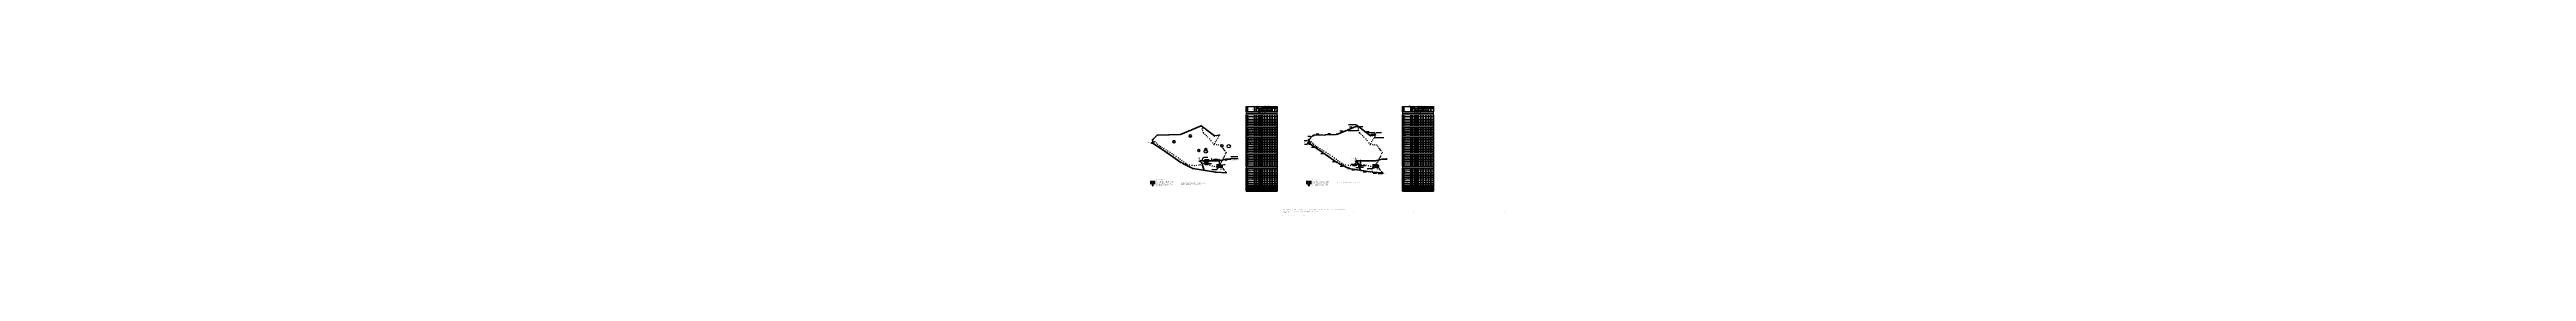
# Model space of a CAD drawing. Header units: millimetres. Extents: x 1085 to 5206446910, y 759 to 4926415281.
# Drawn here: x 5199052730 to 5206446910, y 4926085267 to 4926415281 of the extents above; entities outside this region: 1.
import ezdxf
from ezdxf import colors
from ezdxf.entities.mleader import LeaderData, LeaderLine
from ezdxf.math import Vec2, Vec3

# ---------------------------------------------------------------- set-up
doc = ezdxf.new("R2010")
doc.units = ezdxf.units.MM
for name, color, linetype, lineweight in [('!В1', 150, 'Continuous', 50), ('!К1', 30, 'Continuous', 50), ('!К1_Метки', 30, 'Continuous', 9), ('Text blocks_Ном._пера__28', 7, 'Continuous', 13)]:
    doc.layers.add(name, color=color, linetype=linetype, lineweight=lineweight)
doc.layers.add('Выноски', color=7, linetype='Continuous')
doc.layers.add('ГП Таблица экспликации', color=7, linetype='Continuous')
doc.styles.add('GOST 2.304', font='GOST_0.TTF')
doc.styles.get("Standard").update_dxf_attribs({"font": 'GOST_0.TTF'})
doc.dimstyles.new('ISO-25', dxfattribs={"dimtxt": 2.5, "dimasz": 2.5, "dimexe": 1.25, "dimexo": 0.625, "dimtad": 1, "dimtxsty": 'Standard', "dimcen": 2.5, "dimadec": 0, "dimazin": 0, "dimtfac": 1, "dimtmove": 0, "dimatfit": 3, "dimfxl": 1, "dimarcsym": 0})
doc.dimstyles.new('STANDARD$0', dxfattribs={"dimscale": 100, "dimtxt": 2.5, "dimasz": 1, "dimexe": 0.5, "dimexo": 2, "dimgap": 1, "dimtad": 1, "dimdec": 0, "dimzin": 0, "dimdsep": 46, "dimtxsty": 'Standard', "dimblk1": 'OBLIQUE', "dimblk2": 'OBLIQUE', "dimsah": 1, "dimcen": 2, "dimadec": 0, "dimazin": 0, "dimtfac": 1, "dimtdec": 4, "dimtofl": 0, "dimtmove": 2, "dimatfit": 3, "dimldrblk": 'OBLIQUE', "dimfxl": 1, "dimtolj": 1, "dimtzin": 0, "dimarcsym": 0})

# ---------------------------------------------------------------- blocks, each defined once
blk = doc.blocks.new('_None')
blk = doc.blocks.new('*D2')
at = {"color": 0, "lineweight": -2, "transparency": 16777216}
blk.add_arc((5202564835.429103, 4926254680.025963), 3232.78573, 212.5987080257, 342.3946784465, dxfattribs=at)
at = {"color": 0, "transparency": 16777216}
for points in [[(5202561959.312851, 4926252871.362061), (5202562264.530632, 4926253005.351677), (5202561709.95289, 4926253854.010211)], [(5202567752.054, 4926253727.475641), (5202568081.544979, 4926253677.009751), (5202568068.197159, 4926254690.715633)]]:
    blk.add_solid(points, dxfattribs=at)
at = {"color": 0, "transparency": 16777216, "insert": (5202565803.432009, 4926252461.74884), "char_height": 1000, "attachment_point": 5, "rotation": 23.5753014639, "style": 'GOST 2.304'}
blk.add_mtext('165°', dxfattribs=at)
blk = doc.blocks.new('*D3')
at = {"color": 0, "lineweight": -2, "transparency": 16777216}
blk.add_arc((5202544325.183372, 4926249259.480458), 3112.185339, 33.2942055922, 161.7237165779, dxfattribs=at)
at = {"color": 0, "transparency": 16777216}
for points in [[(5202541534.591603, 4926250209.29812), (5202541205.390551, 4926250261.621901), (5202541213.019739, 4926249247.856852)], [(5202547078.743041, 4926251035.79796), (5202546774.344109, 4926250899.958345), (5202547334.062419, 4926250054.681355)]]:
    blk.add_solid(points, dxfattribs=at)
at = {"color": 0, "transparency": 16777216, "insert": (5202543812.300575, 4926253150.509402), "char_height": 1000, "attachment_point": 5, "rotation": 7.5089610847, "style": 'GOST 2.304'}
blk.add_mtext('165°', dxfattribs=at)
blk = doc.blocks.new('_Oblique')
at = {"color": 0, "linetype": 'ByBlock', "lineweight": -2}
blk.add_line((-0.5, -0.5), (0.5, 0.5), dxfattribs=at)
blk = doc.blocks.new('*D8')
at = {"color": 0, "lineweight": -2, "transparency": 16777216}
for p, q in [((5202486263.676676, 4926256695.324741), (5202484448.123173, 4926256695.324741)), ((5202486292.244357, 4926249046.468375), (5202484448.123173, 4926249046.468375)), ((5202484698.123173, 4926256695.324741), (5202484698.123173, 4926249046.468375))]:
    blk.add_line(p, q, dxfattribs=at)
at = {"color": 0, "lineweight": -2, "transparency": 16777216, "xscale": 750.0000000000001, "yscale": 750.0000000000001, "zscale": 750.0000000000001}
for p, rotation in [((5202484698.123173, 4926256695.324741), 90), ((5202484698.123173, 4926249046.468375), 270)]:
    blk.add_blockref('_Oblique', p, dxfattribs=dict(at, rotation=rotation))
at = {"color": 0, "transparency": 16777216, "insert": (5202483573.123172, 4926252870.896559), "char_height": 1250, "attachment_point": 5, "rotation": 90, "style": 'GOST 2.304'}
blk.add_mtext('\\A1;7649', dxfattribs=at)
blk = doc.blocks.new('*D9')
at = {"color": 0, "lineweight": -2, "transparency": 16777216}
for p, q in [((5202521085.178335, 4926249176.416357), (5202521436.04547, 4926249176.416357)), ((5202521150.97092, 4926255888.4911), (5202521436.04547, 4926255888.4911)), ((5202521686.04547, 4926255888.4911), (5202521686.04547, 4926249176.416357))]:
    blk.add_line(p, q, dxfattribs=at)
at = {"color": 0, "lineweight": -2, "transparency": 16777216, "xscale": 750.0000000000001, "yscale": 750.0000000000001, "zscale": 750.0000000000001}
for p, rotation in [((5202521686.04547, 4926255888.4911), 90), ((5202521686.04547, 4926249176.416357), 270)]:
    blk.add_blockref('_Oblique', p, dxfattribs=dict(at, rotation=rotation))
at = {"color": 0, "transparency": 16777216, "insert": (5202520561.045469, 4926252532.45373), "char_height": 1250, "attachment_point": 5, "rotation": 90, "style": 'GOST 2.304'}
blk.add_mtext('\\A1;6712', dxfattribs=at)
blk = doc.blocks.new('*D11')
at = {"color": 0, "lineweight": -2, "transparency": 16777216}
for p, q in [((5202486276.558846, 4926249045.899016), (5202484448.123173, 4926249045.899016)), ((5202486263.676676, 4926247546.361678), (5202484448.123173, 4926247546.361678)), ((5202484698.123173, 4926249045.899016), (5202484698.123173, 4926247546.361678))]:
    blk.add_line(p, q, dxfattribs=at)
at = {"color": 0, "lineweight": -2, "transparency": 16777216, "xscale": 750.0000000000001, "yscale": 750.0000000000001, "zscale": 750.0000000000001}
for p, rotation in [((5202484698.123173, 4926249045.899016), 90), ((5202484698.123173, 4926247546.361678), 270)]:
    blk.add_blockref('_Oblique', p, dxfattribs=dict(at, rotation=rotation))
at = {"color": 0, "transparency": 16777216, "insert": (5202483073.123172, 4926248296.130348), "char_height": 1250, "attachment_point": 5, "rotation": 90, "style": 'GOST 2.304'}
blk.add_mtext('\\A1;1500', dxfattribs=at)
blk = doc.blocks.new('*T12')
at = {"layer": 'ГП Таблица экспликации', "color": 0, "lineweight": -2, "transparency": 16777216}
blk.add_line((0, -3395), (92500, -3395), dxfattribs=at)
at = {"layer": 'ГП Таблица экспликации', "color": 0, "linetype": 'ByBlock', "lineweight": 70, "transparency": 16777216}
for p, q in [((0, -3395), (0, -20248)), ((0, -29248), (0, -183040)), ((4096, -3395), (4096, -20248)), ((4096, -29248), (4096, -61663)), ((4096, -66681), (4096, -91952)), ((25173, -3395), (25173, -20248)), ((25173, -29248), (25173, -61663)), ((25173, -66681), (25173, -91952)), ((30173, -3395), (30173, -20248)), ((30173, -29248), (30173, -61663)), ((30173, -66681), (30173, -91952)), ((37500, -8526), (37500, -20248)), ((37500, -14387), (77500, -14387)), ((37500, -29248), (37500, -61663)), ((37500, -66681), (37500, -91952)), ((42500, -14387), (42500, -20248)), ((42500, -29248), (42500, -61663)), ((42500, -66681), (42500, -91952)), ((47500, -3395), (47500, -20248)), ((47500, -8526), (92500, -8526)), ((47500, -29248), (47500, -61663)), ((47500, -66681), (47500, -91952)), ((55000, -14387), (55000, -20248)), ((55000, -29248), (55000, -61663)), ((55000, -66681), (55000, -91952)), ((62500, -8526), (62500, -20248)), ((62500, -29248), (62500, -61663)), ((62500, -66681), (62500, -91952)), ((70000, -14387), (70000, -20248)), ((70000, -29248), (70000, -61663)), ((70000, -66681), (70000, -91952)), ((77500, -3395), (77500, -20248)), ((77500, -29248), (77500, -61663)), ((77500, -66681), (77500, -91952)), ((85000, -8526), (85000, -20248)), ((85000, -29248), (85000, -61663)), ((85000, -66681), (85000, -91952)), ((92500, -3395), (92500, -20248)), ((92500, -29248), (92500, -183040)), ((4096, -96969), (4096, -142363)), ((4096, -147380), (4096, -183040)), ((25173, -96969), (25173, -142363)), ((25173, -147380), (25173, -183040)), ((30173, -96969), (30173, -142363)), ((30173, -147380), (30173, -183040)), ((37500, -96969), (37500, -142363)), ((37500, -147380), (37500, -183040)), ((42500, -96969), (42500, -142363)), ((42500, -147380), (42500, -183040)), ((47500, -96969), (47500, -142363)), ((47500, -147380), (47500, -183040)), ((55000, -96969), (55000, -142363)), ((55000, -147380), (55000, -183040)), ((62500, -96969), (62500, -142363)), ((62500, -147380), (62500, -183040)), ((70000, -96969), (70000, -142363)), ((70000, -147380), (70000, -183040)), ((77500, -96969), (77500, -142363)), ((77500, -147380), (77500, -183040)), ((85000, -96969), (85000, -142363)), ((85000, -147380), (85000, -183040)), ((0, -188058), (0, -257250)), ((4096, -188058), (4096, -257250)), ((25173, -188058), (25173, -257250)), ((30173, -188058), (30173, -257250)), ((37500, -188058), (37500, -257250)), ((42500, -188058), (42500, -257250)), ((47500, -188058), (47500, -257250)), ((55000, -188058), (55000, -257250)), ((62500, -188058), (62500, -257250)), ((70000, -188058), (70000, -257250)), ((77500, -188058), (77500, -257250)), ((85000, -188058), (85000, -257250)), ((92500, -188058), (92500, -257250))]:
    blk.add_line(p, q, dxfattribs=at)
at = {"layer": 'ГП Таблица экспликации', "color": 0, "lineweight": 70, "transparency": 16777216}
for p, q in [((0, -20248), (92500, -20248)), ((30173, -8526), (37500, -8526))]:
    blk.add_line(p, q, dxfattribs=at)
at = {"layer": 'ГП Таблица экспликации', "color": 0, "lineweight": 5, "transparency": 16777216}
for p, q in [((0, -20248), (0, -29248)), ((0, -24748), (92500, -24748)), ((0, -29248), (92500, -29248)), ((92500, -20248), (92500, -29248))]:
    blk.add_line(p, q, dxfattribs=at)
at = {"layer": 'ГП Таблица экспликации', "color": 0, "linetype": 'ByBlock', "lineweight": -2, "transparency": 16777216}
for p, q in [((0, -34266), (92500, -34266)), ((0, -41593), (92500, -41593)), ((0, -46610), (92500, -46610)), ((0, -51628), (92500, -51628)), ((0, -56646), (92500, -56646)), ((0, -61663), (92500, -61663)), ((0, -66681), (92500, -66681)), ((0, -71698), (92500, -71698)), ((37500, -8526), (47500, -8526)), ((0, -76716), (92500, -76716)), ((0, -81917), (92500, -81917)), ((0, -86934), (92500, -86934)), ((0, -91952), (92500, -91952)), ((0, -96969), (92500, -96969)), ((0, -101987), (92500, -101987)), ((0, -107005), (92500, -107005)), ((0, -112022), (92500, -112022)), ((0, -117040), (92500, -117040)), ((0, -122130), (92500, -122130)), ((0, -127147), (92500, -127147)), ((0, -132165), (92500, -132165)), ((0, -137345), (92500, -137345)), ((0, -142363), (92500, -142363)), ((0, -147380), (92500, -147380)), ((0, -152570), (92500, -152570)), ((0, -157588), (92500, -157588)), ((0, -162605), (92500, -162605)), ((0, -167815), (92500, -167815)), ((0, -173005), (92500, -173005)), ((0, -178023), (92500, -178023)), ((0, -183040), (92500, -183040)), ((0, -183040), (0, -188058)), ((0, -188058), (92500, -188058)), ((0, -193075), (92500, -193075)), ((0, -200369), (92500, -200369)), ((0, -205386), (92500, -205386)), ((0, -210476), (92500, -210476)), ((0, -215494), (92500, -215494)), ((0, -220512), (92500, -220512)), ((92500, -183040), (92500, -188058)), ((0, -227847), (92500, -227847)), ((0, -233049), (92500, -233049)), ((0, -238250), (92500, -238250)), ((0, -241417), (92500, -241417)), ((0, -244584), (92500, -244584)), ((0, -247750), (92500, -247750)), ((0, -250917), (92500, -250917)), ((0, -254084), (92500, -254084)), ((0, -257250), (92500, -257250))]:
    blk.add_line(p, q, dxfattribs=at)
at = {"layer": 'ГП Таблица экспликации', "color": 0, "transparency": 16777216, "char_height": 1250, "attachment_point": 5, "rotation": 90}
for s, insert, width in [('Номер на плане', (2048, -11822), 15353.86), ('Этажность', (27673, -11822), 15353.86), ('зданий (сооруж.)', (33837, -14387), 10222.1)]:
    blk.add_mtext(s, dxfattribs=dict(at, insert=insert, width=width))
at = {"layer": 'ГП Таблица экспликации', "color": 0, "transparency": 16777216, "char_height": 1250}
for s, insert, width, attachment_point in [('4', (2048, -49119), 2596, 5), ('3', (2048, -44102), 2596, 5), ('7', (2048, -69190), 2596, 5), ('5', (2048, -54137), 2596, 5), ('2', (2048, -37929), 2596, 5), ('8', (2048, -74207), 2596, 5), ('6', (2048, -59154), 2596, 5), ('1', (2048, -31757), 2596, 5), ('Дом привидений "Приключение в пещере готов"', (4846, -37929), 19577.2, 4), ('Древняя шахта', (4846, -49119), 19577.2, 4), ('Тотем', (4846, -31757), 19577.2, 4), ('Ферма', (4846, -44102), 19577.2, 4), ('Искушение Артемиды', (4846, -69190), 19577.2, 4), ('Колесо храбрости', (4846, -54137), 19577.2, 4), ('Купол испытаний', (4846, -59154), 19577.2, 4), ('Карусель Олимпия', (4846, -74207), 19577.2, 4), ('Наименование и обозначение', (14635, -11822), 19577.2, 5), ('ВЕДОМОСТЬ  ЖИЛЫХ  И  ОБЩЕСТВЕННЫХ  ЗДАНИЙ  И  СООРУЖЕНИЙ', (46250, -1697), 91000, 5), ('1', (33837, -31757), 5826.8, 5), ('1', (33837, -37929), 5826.8, 5), ('1', (33837, -44102), 5826.8, 5), ('1', (33837, -49119), 5826.8, 5), ('1', (33837, -54137), 5826.8, 5), ('1', (33837, -59154), 5826.8, 5), ('1', (33837, -69190), 5826.8, 5), ('1', (33837, -74207), 5826.8, 5), ('Количество', (38837, -5960), 15826.8, 5), ('Развлекательные сооружения:  ', (46250, -22498), 91000, 5), ('здания', (40000, -17318), 3500, 5), ('Квартир ', (42500, -11457), 8500, 5), ('01 Древняя деревня', (46250, -26998), 91000, 5), ('02 Акрополис', (46250, -64172), 91000, 5), ('всего', (45000, -17318), 3500, 5), ('здания', (51250, -17318), 6000, 5), ('застройки', (55000, -11457), 13500, 5), ('всего', (58750, -17318), 6000, 5), ('Площадь м²', (62500, -5960), 28500, 5), ('общая нормируемая', (70000, -11457), 13500, 5), ('здания', (66250, -17318), 6000, 5), ('всего', (73750, -17318), 6000, 5), ('здания', (81250, -14387), 6000, 5), ('Строительный объем, м³', (85000, -5960), 13500, 5), ('Всего', (88750, -14387), 6000, 5), ('20', (2048, -139854), 2596, 5), ('18', (2048, -129656), 2596, 5), ('14', (2048, -109513), 2596, 5), ('19', (2048, -134755), 2596, 5), ('15', (2048, -114531), 2596, 5), ('16', (2048, -119585), 2596, 5), ('13', (2048, -104496), 2596, 5), ('17', (2048, -124639), 2596, 5), ('10', (2048, -84426), 2596, 5), ('12', (2048, -99478), 2596, 5), ('11', (2048, -89443), 2596, 5), ('9', (2048, -79316), 2596, 5), ('Лунный танцор', (4846, -99478), 19577.2, 4), ('Ярмарка "Агоры"', (4846, -84426), 19577.2, 4), ('Танец Московская кадриль', (4846, -134755), 19577.2, 4), ('Осада башни', (4846, -114531), 19577.2, 4), ('Академия вождения Августа', (4846, -79316), 19577.2, 4), ('Скифский театр', (4846, -124639), 19577.2, 4), ('Вращающееся копьё', (4846, -104496), 19577.2, 4), ('Бобслей', (4846, -89443), 19577.2, 4), ('Пещера скелетов', (4846, -109513), 19577.2, 4), ('Пиратская детская площадка', (4846, -119585), 19577.2, 4), ('Полет в лесу', (4846, -129656), 19577.2, 4), ('Поиск кладов', (4846, -139854), 19577.2, 4), ('1', (33837, -79316), 5826.8, 5), ('1', (33837, -84426), 5826.8, 5), ('1', (33837, -89443), 5826.8, 5), ('1', (33837, -99478), 5826.8, 5), ('1', (33837, -104496), 5826.8, 5), ('1', (33837, -109513), 5826.8, 5), ('1', (33837, -114531), 5826.8, 5), ('1', (33837, -119585), 5826.8, 5), ('1', (33837, -124639), 5826.8, 5), ('1', (33837, -129656), 5826.8, 5), ('1', (33837, -134755), 5826.8, 5), ('1', (33837, -139854), 5826.8, 5), ('04 Легенда гор', (46250, -144872), 91000, 5), ('03 Скифия', (46250, -94461), 91000, 5), ('28', (2048, -190566), 2596, 5), ('24', (2048, -165210), 2596, 5), ('29', (2048, -196722), 2596, 5), ('25', (2048, -170410), 2596, 5), ('26', (2048, -175514), 2596, 5), ('33', (2048, -218003), 2596, 5), ('30', (2048, -202878), 2596, 5), ('23', (2048, -160096), 2596, 5), ('32', (2048, -212985), 2596, 5), ('27', (2048, -180531), 2596, 5), ('22', (2048, -155079), 2596, 5), ('31', (2048, -207931), 2596, 5), ('21', (2048, -149975), 2596, 5), ('Дремлющее чудовище Кары-Дага ', (4846, -149975), 19577.2, 4), ('Волшебная детская Деревенская площадка', (4846, -165210), 19577.2, 4), ('Приключение на Вершине Деревьев', (4846, -170410), 19577.2, 4), ('Помещение для хранения уборочного и технического инвентаря', (4846, -196722), 19577.2, 4), ('Трансформаторная подстанция', (4846, -207931), 19577.2, 4), ('Отчистные сооружения', (4846, -212985), 19577.2, 4), ('Администрация', (4846, -190566), 19577.2, 4), ('Автобусная остановка', (4846, -218003), 19577.2, 4), ('Волшебный оркестр', (4846, -160096), 19577.2, 4), ('Поющий Уотерс', (4846, -155079), 19577.2, 4), ('Горка Тюбинг', (4846, -175514), 19577.2, 4), ('Полет в лесу', (4846, -180531), 19577.2, 4), ('Касса', (4846, -202878), 19577.2, 4), ('Здания и сооружения для руководства и обслуживающего персонала посетителей', (46250, -185549), 91000, 5), ('2', (27673, -190566), 3500, 5), ('2', (33837, -202878), 5826.8, 5), ('2', (33837, -218003), 5826.8, 5), ('1', (33837, -149975), 5826.8, 5), ('1', (33837, -155079), 5826.8, 5), ('1', (33837, -160096), 5826.8, 5), ('1', (33837, -165210), 5826.8, 5), ('1', (33837, -170410), 5826.8, 5), ('1', (33837, -175514), 5826.8, 5), ('1', (33837, -180531), 5826.8, 5), ('1', (33837, -190566), 5826.8, 5), ('1', (33837, -196722), 5826.8, 5), ('1', (33837, -207931), 5826.8, 5), ('1', (33837, -212985), 5826.8, 5), ('38', (2048, -243000), 2596, 5), ('34', (2048, -224179), 2596, 5), ('39', (2048, -246167), 2596, 5), ('40', (2048, -249334), 2596, 5), ('42', (2048, -255667), 2596, 5), ('35', (2048, -230448), 2596, 5), ('36', (2048, -235649), 2596, 5), ('37', (2048, -239834), 2596, 5), ('41', (2048, -252500), 2596, 5), ('Станция канатной дороги', (4846, -230448), 19577.2, 4), ('Бельведер (Наблюдательная вышка)', (4846, -224179), 19577.2, 4), ('Резервная позиция', (4846, -239834), 19577.2, 4), ('Резервная позиция', (4846, -243000), 19577.2, 4), ('Резервная позиция', (4846, -246167), 19577.2, 4), ('Резервная позиция', (4846, -249334), 19577.2, 4), ('Резервная позиция', (4846, -252500), 19577.2, 4), ('Резервная позиция', (4846, -255667), 19577.2, 4), ('Еда и напитки', (4846, -235649), 19577.2, 4), ('2', (33837, -224179), 5826.8, 5), ('6', (33837, -235649), 5826.8, 5), ('1', (33837, -230448), 5826.8, 5)]:
    blk.add_mtext(s, dxfattribs=dict(at, insert=insert, width=width, attachment_point=attachment_point))
blk = doc.blocks.new('*D13')
at = {"color": 0, "lineweight": -2, "transparency": 16777216}
for p, q in [((5202538152.690813, 4926237433.917212), (5202538152.690813, 4926238786.825812)), ((5202538152.690813, 4926238536.825812), (5202544152.690813, 4926238536.825812)), ((5202544152.690813, 4926237433.917212), (5202544152.690813, 4926238786.825812))]:
    blk.add_line(p, q, dxfattribs=at)
at = {"color": 0, "lineweight": -2, "transparency": 16777216, "xscale": 750.0000000000001, "yscale": 750.0000000000001, "zscale": 750.0000000000001, "rotation": 180}
blk.add_blockref('_Oblique', (5202538152.690813, 4926238536.825812), dxfattribs=at)
at = {"color": 0, "lineweight": -2, "transparency": 16777216, "xscale": 750.0000000000001, "yscale": 750.0000000000001, "zscale": 750.0000000000001}
blk.add_blockref('_Oblique', (5202544152.690813, 4926238536.825812), dxfattribs=at)
at = {"color": 0, "transparency": 16777216, "insert": (5202541152.690813, 4926239661.825812), "char_height": 1250, "attachment_point": 5, "style": 'GOST 2.304'}
blk.add_mtext('\\A1;6000', dxfattribs=at)
blk = doc.blocks.new('*D14')
at = {"color": 0, "lineweight": -2, "transparency": 16777216}
for p, q in [((5202544152.690813, 4926237433.917212), (5202544152.690813, 4926238786.825812)), ((5202544152.690813, 4926238536.825812), (5202550152.690813, 4926238536.825812)), ((5202550152.690813, 4926237433.917212), (5202550152.690813, 4926238786.825812))]:
    blk.add_line(p, q, dxfattribs=at)
at = {"color": 0, "lineweight": -2, "transparency": 16777216, "xscale": 750.0000000000001, "yscale": 750.0000000000001, "zscale": 750.0000000000001, "rotation": 180}
blk.add_blockref('_Oblique', (5202544152.690813, 4926238536.825812), dxfattribs=at)
at = {"color": 0, "lineweight": -2, "transparency": 16777216, "xscale": 750.0000000000001, "yscale": 750.0000000000001, "zscale": 750.0000000000001}
blk.add_blockref('_Oblique', (5202550152.690813, 4926238536.825812), dxfattribs=at)
at = {"color": 0, "transparency": 16777216, "insert": (5202547152.690813, 4926239661.825812), "char_height": 1250, "attachment_point": 5, "style": 'GOST 2.304'}
blk.add_mtext('\\A1;6000', dxfattribs=at)
blk = doc.blocks.new('*D15')
at = {"color": 0, "lineweight": -2, "transparency": 16777216}
for p, q in [((5202551152.690813, 4926230433.917212), (5202553668.004781, 4926230433.917212)), ((5202551157.015371, 4926236433.917212), (5202553668.004781, 4926236433.917212)), ((5202553418.004781, 4926236433.917212), (5202553418.004781, 4926230433.917212))]:
    blk.add_line(p, q, dxfattribs=at)
at = {"color": 0, "lineweight": -2, "transparency": 16777216, "xscale": 750.0000000000001, "yscale": 750.0000000000001, "zscale": 750.0000000000001}
for p, rotation in [((5202553418.004781, 4926236433.917212), 90), ((5202553418.004781, 4926230433.917212), 270)]:
    blk.add_blockref('_Oblique', p, dxfattribs=dict(at, rotation=rotation))
at = {"color": 0, "transparency": 16777216, "insert": (5202552293.00478, 4926233433.917213), "char_height": 1250, "attachment_point": 5, "rotation": 90, "style": 'GOST 2.304'}
blk.add_mtext('\\A1;6000', dxfattribs=at)
blk = doc.blocks.new('*D16')
at = {"color": 0, "lineweight": -2, "transparency": 16777216}
for p, q in [((5202550137.824421, 4926236348.686054), (5202561750.625611, 4926238739.217272)), ((5202550327.198162, 4926235428.740065), (5202550188.230781, 4926236103.820379)), ((5202561939.999352, 4926237819.271282), (5202561801.031971, 4926238494.351597))]:
    blk.add_line(p, q, dxfattribs=at)
at = {"color": 0, "lineweight": -2, "transparency": 16777216, "xscale": 750.0000000000001, "yscale": 750.0000000000001, "zscale": 750.0000000000001}
for p, rotation in [((5202550137.824421, 4926236348.686054), 191.632026514625), ((5202561750.625611, 4926238739.217272), 11.63202651462501)]:
    blk.add_blockref('_Oblique', p, dxfattribs=dict(at, rotation=rotation))
at = {"color": 0, "transparency": 16777216, "insert": (5202555717.396396, 4926238645.8472), "char_height": 1250, "attachment_point": 5, "rotation": 11.6320265146, "style": 'GOST 2.304'}
blk.add_mtext('\\A1;11856', dxfattribs=at)
blk = doc.blocks.new('*D17')
at = {"color": 0, "lineweight": -2, "transparency": 16777216}
for p, q in [((5202543325.183372, 4926249259.480458), (5202543902.690813, 4926249259.480458)), ((5202543325.183372, 4926236433.917212), (5202543902.690813, 4926236433.917212)), ((5202544152.690813, 4926249259.480458), (5202544152.690813, 4926236433.917212))]:
    blk.add_line(p, q, dxfattribs=at)
at = {"color": 0, "lineweight": -2, "transparency": 16777216, "xscale": 750.0000000000001, "yscale": 750.0000000000001, "zscale": 750.0000000000001}
for p, rotation in [((5202544152.690813, 4926249259.480458), 90), ((5202544152.690813, 4926236433.917212), 270)]:
    blk.add_blockref('_Oblique', p, dxfattribs=dict(at, rotation=rotation))
at = {"color": 0, "transparency": 16777216, "insert": (5202543027.690812, 4926242846.698836), "char_height": 1250, "attachment_point": 5, "rotation": 90, "style": 'GOST 2.304'}
blk.add_mtext('\\A1;12826', dxfattribs=at)
blk = doc.blocks.new('*D25')
at = {"color": 0, "lineweight": -2, "transparency": 16777216}
for p, q in [((5202952422.898839, 4926256695.324741), (5202950607.345336, 4926256695.324741)), ((5202952451.46652, 4926249046.468375), (5202950607.345336, 4926249046.468375)), ((5202950857.345336, 4926256695.324741), (5202950857.345336, 4926249046.468375))]:
    blk.add_line(p, q, dxfattribs=at)
at = {"color": 0, "lineweight": -2, "transparency": 16777216, "xscale": 750.0000000000001, "yscale": 750.0000000000001, "zscale": 750.0000000000001}
for p, rotation in [((5202950857.345336, 4926256695.324741), 90), ((5202950857.345336, 4926249046.468375), 270)]:
    blk.add_blockref('_Oblique', p, dxfattribs=dict(at, rotation=rotation))
at = {"color": 0, "transparency": 16777216, "insert": (5202949732.345335, 4926252870.896559), "char_height": 1250, "attachment_point": 5, "rotation": 90, "style": 'GOST 2.304'}
blk.add_mtext('\\A1;7649', dxfattribs=at)
blk = doc.blocks.new('*D18')
at = {"color": 0, "lineweight": -2, "transparency": 16777216}
for p, q in [((5202952435.78101, 4926249045.899016), (5202950607.345336, 4926249045.899016)), ((5202952422.898839, 4926247546.361678), (5202950607.345336, 4926247546.361678)), ((5202950857.345336, 4926249045.899016), (5202950857.345336, 4926247546.361678))]:
    blk.add_line(p, q, dxfattribs=at)
at = {"color": 0, "lineweight": -2, "transparency": 16777216, "xscale": 750.0000000000001, "yscale": 750.0000000000001, "zscale": 750.0000000000001}
for p, rotation in [((5202950857.345336, 4926249045.899016), 90), ((5202950857.345336, 4926247546.361678), 270)]:
    blk.add_blockref('_Oblique', p, dxfattribs=dict(at, rotation=rotation))
at = {"color": 0, "transparency": 16777216, "insert": (5202949232.345335, 4926248296.130348), "char_height": 1250, "attachment_point": 5, "rotation": 90, "style": 'GOST 2.304'}
blk.add_mtext('\\A1;1500', dxfattribs=at)
blk = doc.blocks.new('*D22')
at = {"color": 0, "lineweight": -2, "transparency": 16777216}
for start, end in [(179.6463876087, 289.754199275), (125.6358231366, 152.6411053727), (316.7594815111, 343.7647637472)]:
    blk.add_arc((5202956429.562838, 4926247527.805212), 2141.417625, start, end, dxfattribs=at)
at = {"color": 0, "transparency": 16777216}
for points in [[(5202954689.489408, 4926248472.006466), (5202954365.856203, 4926248551.835403), (5202954288.185995, 4926247541.021317)], [(5202958080.950901, 4926245921.430299), (5202957898.153212, 4926246200.170528), (5202957153.331366, 4926245512.407345)]]:
    blk.add_solid(points, dxfattribs=at)
at = {"color": 0, "transparency": 16777216, "insert": (5202955661.64321, 4926246443.221651), "char_height": 1000, "attachment_point": 5, "rotation": 324.7002934424, "style": 'GOST 2.304'}
blk.add_mtext('110°', dxfattribs=at)
blk = doc.blocks.new('*D23')
at = {"color": 0, "lineweight": -2, "transparency": 16777216}
blk.add_arc((5202962571.542791, 4926241240.281245), 2632.166627, 236.5047464293, 338.0993828604, dxfattribs=at)
at = {"color": 0, "transparency": 16777216}
for points in [[(5202961002.2293, 4926238926.248458), (5202961235.639725, 4926239164.220483), (5202960405.018438, 4926239745.465745)], [(5202964850.119789, 4926240290.148542), (5202965177.383889, 4926240226.82935), (5202965203.709419, 4926241240.281245)]]:
    blk.add_solid(points, dxfattribs=at)
at = {"color": 0, "transparency": 16777216, "insert": (5202963653.486423, 4926239777.207558), "char_height": 1000, "attachment_point": 5, "rotation": 36.4829417218, "style": 'GOST 2.304'}
blk.add_mtext('145°', dxfattribs=at)
blk = doc.blocks.new('*D24')
at = {"color": 0, "lineweight": -2, "transparency": 16777216}
for start, end in [(130.9328369554, 152.1114746371), (34.6041292909, 109.7541992736), (352.2468539275, 13.4254916092)]:
    blk.add_arc((5202959458.803478, 4926239092.615116), 2720.820318, start, end, dxfattribs=at)
at = {"color": 0, "transparency": 16777216}
for points in [[(5202957591.995821, 4926241291.970642), (5202957760.390241, 4926241004.299943), (5202958539.205126, 4926241653.318549)], [(5202961953.031005, 4926239656.508233), (5202962257.511102, 4926239792.165825), (5202961698.298281, 4926240637.777318)]]:
    blk.add_solid(points, dxfattribs=at)
at = {"color": 0, "transparency": 16777216, "insert": (5202960540.146229, 4926242456.400235), "char_height": 1000, "attachment_point": 5, "rotation": 342.179164278, "style": 'GOST 2.304'}
blk.add_mtext('75°', dxfattribs=at)
blk = doc.blocks.new('*D26')
at = {"color": 0, "lineweight": -2, "transparency": 16777216}
blk.add_line((5203011289.398679, 4926328127.24433), (5203011394.242151, 4926329698.725018), dxfattribs=at)
blk.add_arc((5203011145.780252, 4926325974.572538), 3107.431514, 104.7019022616, 170.0322936169, dxfattribs=at)
at = {"color": 0, "transparency": 16777216}
for points in [[(5203008251.907888, 4926326510.387128), (5203007918.600025, 4926326514.50775), (5203008072.892096, 4926325512.523849)], [(5203010341.337243, 4926329146.179969), (5203010372.952809, 4926328814.349339), (5203011352.636917, 4926329075.111352)]]:
    blk.add_solid(points, dxfattribs=at)
at = {"color": 0, "transparency": 16777216, "insert": (5203008261.854218, 4926328629.536512), "char_height": 1000, "attachment_point": 5, "rotation": 47.367097952, "style": 'GOST 2.304'}
blk.add_mtext('102°', dxfattribs=at)
blk = doc.blocks.new('*D27')
at = {"color": 0, "lineweight": -2, "transparency": 16777216}
blk.add_arc((5202996226.898841, 4926323731.32474), 2332.43883, 33.3079967343, 117.2159371869, dxfattribs=at)
at = {"color": 0, "transparency": 16777216}
for points in [[(5202995266.393632, 4926325677.1081), (5202995053.944149, 4926325933.966677), (5202994389.59316, 4926325168.18894)], [(5202998331.859698, 4926325071.695583), (5202998020.519579, 4926324952.622324), (5202998533.409419, 4926324078.138596)]]:
    blk.add_solid(points, dxfattribs=at)
at = {"color": 0, "transparency": 16777216, "insert": (5202997026.971162, 4926326772.792236), "char_height": 1000, "attachment_point": 5, "rotation": 345.2619669585, "style": 'GOST 2.304'}
blk.add_mtext('133°', dxfattribs=at)
blk = doc.blocks.new('*D28')
at = {"color": 0, "lineweight": -2, "transparency": 16777216}
blk.add_arc((5202957213.769239, 4926354241.527708), 3380.556305, 220.1319342989, 304.9617936109, dxfattribs=at)
at = {"color": 0, "transparency": 16777216}
for points in [[(5202954487.209213, 4926351975.194174), (5202954771.037631, 4926352149.987021), (5202954104.744875, 4926352914.075852)], [(5202959036.272906, 4926351592.006895), (5202959265.586446, 4926351350.08457), (5202959876.696654, 4926352158.98635)]]:
    blk.add_solid(points, dxfattribs=at)
at = {"color": 0, "transparency": 16777216, "insert": (5202956880.653261, 4926351695.168163), "char_height": 1000, "attachment_point": 5, "rotation": 352.5468639546, "style": 'GOST 2.304'}
blk.add_mtext('119°', dxfattribs=at)
blk = doc.blocks.new('*D29')
at = {"color": 0, "lineweight": -2, "transparency": 16777216}
blk.add_arc((5202895176.170555, 4926327753.499349), 1884.993593, 53.8848596627, 150.5276097579, dxfattribs=at)
at = {"color": 0, "transparency": 16777216}
for points in [[(5202893696.760676, 4926328640.34847), (5202893373.456417, 4926328721.499361), (5202893291.655871, 4926327711.011139)], [(5202896417.63382, 4926329380.020561), (5202896156.774862, 4926329172.502572), (5202896909.758308, 4926328493.684696)]]:
    blk.add_solid(points, dxfattribs=at)
at = {"color": 0, "transparency": 16777216, "insert": (5202894605.836372, 4926330390.010415), "char_height": 1000, "attachment_point": 5, "rotation": 12.2062347105, "style": 'GOST 2.304'}
blk.add_mtext('158°', dxfattribs=at)
blk = doc.blocks.new('*D30')
at = {"color": 0, "lineweight": -2, "transparency": 16777216}
blk.add_arc((5202825193.955002, 4926326175.682454), 2591.899754, 247.9752599493, 339.0464076418, dxfattribs=at)
at = {"color": 0, "transparency": 16777216}
for points in [[(5202824130.842402, 4926323633.389755), (5202824313.106954, 4926323912.478888), (5202823384.707279, 4926324319.727978)], [(5202827450.234155, 4926325277.246008), (5202827778.672698, 4926325220.331734), (5202827785.196249, 4926326234.1045)]]:
    blk.add_solid(points, dxfattribs=at)
at = {"color": 0, "transparency": 16777216, "insert": (5202825805.476196, 4926324504.66321), "char_height": 1000, "attachment_point": 5, "rotation": 20.1004532426, "style": 'GOST 2.304'}
blk.add_mtext('136°', dxfattribs=at)
blk = doc.blocks.new('*D31')
at = {"color": 0, "lineweight": -2, "transparency": 16777216}
blk.add_arc((5202811699.737074, 4926312333.103657), 3070.647466, 300.1936084561, 26.9874569036, dxfattribs=at)
at = {"color": 0, "transparency": 16777216}
for points in [[(5202813303.283037, 4926309523.266892), (5202813184.792842, 4926309834.829382), (5202812309.350471, 4926309323.577553)], [(5202814301.789027, 4926313627.742842), (5202814570.229206, 4926313825.356053), (5202813843.169483, 4926314531.869986)]]:
    blk.add_solid(points, dxfattribs=at)
at = {"color": 0, "transparency": 16777216, "insert": (5202813865.904118, 4926311695.177074), "char_height": 1000, "attachment_point": 5, "rotation": 73.5905326807, "style": 'GOST 2.304'}
blk.add_mtext('124°', dxfattribs=at)
blk = doc.blocks.new('*D32')
at = {"color": 0, "lineweight": -2, "transparency": 16777216}
blk.add_arc((5202813896.496264, 4926301488.190859), 2910.493722, 344.9981375365, 81.6668971862, dxfattribs=at)
at = {"color": 0, "transparency": 16777216}
for points in [[(5202814322.842135, 4926304201.351255), (5202814313.773753, 4926304534.561213), (5202813318.678072, 4926304340.751085)], [(5202816858.974304, 4926300664.651733), (5202816556.611355, 4926300804.964803), (5202816286.853621, 4926299827.719417)]]:
    blk.add_solid(points, dxfattribs=at)
at = {"color": 0, "transparency": 16777216, "insert": (5202817007.041277, 4926303533.965036), "char_height": 1000, "attachment_point": 5, "rotation": 303.3325173615, "style": 'GOST 2.304'}
blk.add_mtext('136°', dxfattribs=at)
blk = doc.blocks.new('*D33')
at = {"color": 0, "lineweight": -2, "transparency": 16777216}
blk.add_arc((5202813896.496265, 4926301488.19086), 2914.06994, 187.4232267623, 305.4545193913, dxfattribs=at)
at = {"color": 0, "transparency": 16777216}
for points in [[(5202810840.336023, 4926301118.843655), (5202811173.363029, 4926301104.556421), (5202811049.711225, 4926302110.781053)], [(5202815468.284864, 4926299231.620319), (5202815705.358314, 4926298997.297272), (5202816289.790732, 4926299825.679143)]]:
    blk.add_solid(points, dxfattribs=at)
at = {"color": 0, "transparency": 16777216, "insert": (5202813056.441551, 4926299561.820104), "char_height": 1000, "attachment_point": 5, "rotation": 336.4388730764, "style": 'GOST 2.304'}
blk.add_mtext('158°', dxfattribs=at)
blk = doc.blocks.new('*D34')
at = {"color": 0, "lineweight": -2, "transparency": 16777216}
blk.add_arc((5202896015.178093, 4926244422.248544), 1779.937725, 5.1374218563, 112.564594562, dxfattribs=at)
at = {"color": 0, "transparency": 16777216}
for points in [[(5202895436.784971, 4926245936.18214), (5202895227.558861, 4926246195.673077), (5202894553.69911, 4926245438.249276)], [(5202897951.470933, 4926244549.325929), (5202897624.459945, 4926244613.939588), (5202897594.124462, 4926243600.599794)]]:
    blk.add_solid(points, dxfattribs=at)
at = {"color": 0, "transparency": 16777216, "insert": (5202897356.156187, 4926246640.921821), "char_height": 1000, "attachment_point": 5, "rotation": 328.8510082083, "style": 'GOST 2.304'}
blk.add_mtext('173°', dxfattribs=at)
blk = doc.blocks.new('*D35')
at = {"color": 0, "lineweight": -2, "transparency": 16777216}
blk.add_arc((5202931457.123209, 4926225979.044645), 2197.946237, 17.7594748845, 126.2104216136, dxfattribs=at)
at = {"color": 0, "transparency": 16777216}
for points in [[(5202930285.149586, 4926227643.912034), (5202930032.212642, 4926227861.015727), (5202929507.370034, 4926226993.653049)], [(5202933716.454515, 4926226662.862846), (5202933384.199757, 4926226636.069439), (5202933630.707358, 4926225652.701867)]]:
    blk.add_solid(points, dxfattribs=at)
at = {"color": 0, "transparency": 16777216, "insert": (5202932388.154369, 4926228841.904671), "char_height": 1000, "attachment_point": 5, "rotation": 341.9849482494, "style": 'GOST 2.304'}
blk.add_mtext('161°', dxfattribs=at)
blk = doc.blocks.new('*D36')
at = {"color": 0, "lineweight": -2, "transparency": 16777216}
blk.add_arc((5202966032.381664, 4926220787.901754), 2329.809876, 16.2466383343, 84.9689285736, dxfattribs=at)
at = {"color": 0, "transparency": 16777216}
for points in [[(5202966258.051643, 4926222943.442652), (5202966215.341537, 4926223274.028432), (5202965244.93925, 4926222980.605223)], [(5202968435.443304, 4926221450.921308), (5202968102.863784, 4926221428.516532), (5202968336.367872, 4926220441.98036)]]:
    blk.add_solid(points, dxfattribs=at)
at = {"color": 0, "transparency": 16777216, "insert": (5202968026.571747, 4926223216.341021), "char_height": 1000, "attachment_point": 5, "rotation": 320.6077834532, "style": 'GOST 2.304'}
blk.add_mtext('118°', dxfattribs=at)
blk = doc.blocks.new('*D37')
at = {"color": 0, "lineweight": -2, "transparency": 16777216}
blk.add_arc((5203000607.640118, 4926215596.758862), 1946.558777, 25.2871092558, 141.693292792, dxfattribs=at)
at = {"color": 0, "transparency": 16777216}
for points in [[(5202999233.100928, 4926216737.122165), (5202998927.235122, 4926216869.625826), (5202998682.657043, 4926215885.776578)], [(5203002531.604021, 4926216458.335414), (5203002203.750091, 4926216398.144787), (5203002548.248934, 4926215444.678308)]]:
    blk.add_solid(points, dxfattribs=at)
at = {"color": 0, "transparency": 16777216, "insert": (5203000920.443267, 4926218338.028554), "char_height": 1000, "attachment_point": 5, "rotation": 353.4902010233, "style": 'GOST 2.304'}
blk.add_mtext('176°', dxfattribs=at)
blk = doc.blocks.new('*T19')
at = {"layer": 'ГП Таблица экспликации', "color": 0, "lineweight": -2, "transparency": 16777216}
blk.add_line((0, -3395), (92500, -3395), dxfattribs=at)
at = {"layer": 'ГП Таблица экспликации', "color": 0, "linetype": 'ByBlock', "lineweight": 70, "transparency": 16777216}
for p, q in [((0, -3395), (0, -20248)), ((0, -29248), (0, -183040)), ((4096, -3395), (4096, -20248)), ((4096, -29248), (4096, -61663)), ((4096, -66681), (4096, -91952)), ((25173, -3395), (25173, -20248)), ((25173, -29248), (25173, -61663)), ((25173, -66681), (25173, -91952)), ((30173, -3395), (30173, -20248)), ((30173, -29248), (30173, -61663)), ((30173, -66681), (30173, -91952)), ((37500, -8526), (37500, -20248)), ((37500, -14387), (77500, -14387)), ((37500, -29248), (37500, -61663)), ((37500, -66681), (37500, -91952)), ((42500, -14387), (42500, -20248)), ((42500, -29248), (42500, -61663)), ((42500, -66681), (42500, -91952)), ((47500, -3395), (47500, -20248)), ((47500, -8526), (92500, -8526)), ((47500, -29248), (47500, -61663)), ((47500, -66681), (47500, -91952)), ((55000, -14387), (55000, -20248)), ((55000, -29248), (55000, -61663)), ((55000, -66681), (55000, -91952)), ((62500, -8526), (62500, -20248)), ((62500, -29248), (62500, -61663)), ((62500, -66681), (62500, -91952)), ((70000, -14387), (70000, -20248)), ((70000, -29248), (70000, -61663)), ((70000, -66681), (70000, -91952)), ((77500, -3395), (77500, -20248)), ((77500, -29248), (77500, -61663)), ((77500, -66681), (77500, -91952)), ((85000, -8526), (85000, -20248)), ((85000, -29248), (85000, -61663)), ((85000, -66681), (85000, -91952)), ((92500, -3395), (92500, -20248)), ((92500, -29248), (92500, -183040)), ((4096, -96969), (4096, -142363)), ((4096, -147380), (4096, -183040)), ((25173, -96969), (25173, -142363)), ((25173, -147380), (25173, -183040)), ((30173, -96969), (30173, -142363)), ((30173, -147380), (30173, -183040)), ((37500, -96969), (37500, -142363)), ((37500, -147380), (37500, -183040)), ((42500, -96969), (42500, -142363)), ((42500, -147380), (42500, -183040)), ((47500, -96969), (47500, -142363)), ((47500, -147380), (47500, -183040)), ((55000, -96969), (55000, -142363)), ((55000, -147380), (55000, -183040)), ((62500, -96969), (62500, -142363)), ((62500, -147380), (62500, -183040)), ((70000, -96969), (70000, -142363)), ((70000, -147380), (70000, -183040)), ((77500, -96969), (77500, -142363)), ((77500, -147380), (77500, -183040)), ((85000, -96969), (85000, -142363)), ((85000, -147380), (85000, -183040)), ((0, -188058), (0, -257250)), ((4096, -188058), (4096, -257250)), ((25173, -188058), (25173, -257250)), ((30173, -188058), (30173, -257250)), ((37500, -188058), (37500, -257250)), ((42500, -188058), (42500, -257250)), ((47500, -188058), (47500, -257250)), ((55000, -188058), (55000, -257250)), ((62500, -188058), (62500, -257250)), ((70000, -188058), (70000, -257250)), ((77500, -188058), (77500, -257250)), ((85000, -188058), (85000, -257250)), ((92500, -188058), (92500, -257250))]:
    blk.add_line(p, q, dxfattribs=at)
at = {"layer": 'ГП Таблица экспликации', "color": 0, "lineweight": 70, "transparency": 16777216}
for p, q in [((0, -20248), (92500, -20248)), ((30173, -8526), (37500, -8526))]:
    blk.add_line(p, q, dxfattribs=at)
at = {"layer": 'ГП Таблица экспликации', "color": 0, "lineweight": 5, "transparency": 16777216}
for p, q in [((0, -20248), (0, -29248)), ((0, -24748), (92500, -24748)), ((0, -29248), (92500, -29248)), ((92500, -20248), (92500, -29248))]:
    blk.add_line(p, q, dxfattribs=at)
at = {"layer": 'ГП Таблица экспликации', "color": 0, "linetype": 'ByBlock', "lineweight": -2, "transparency": 16777216}
for p, q in [((0, -34266), (92500, -34266)), ((0, -41593), (92500, -41593)), ((0, -46610), (92500, -46610)), ((0, -51628), (92500, -51628)), ((0, -56646), (92500, -56646)), ((0, -61663), (92500, -61663)), ((0, -66681), (92500, -66681)), ((0, -71698), (92500, -71698)), ((37500, -8526), (47500, -8526)), ((0, -76716), (92500, -76716)), ((0, -81917), (92500, -81917)), ((0, -86934), (92500, -86934)), ((0, -91952), (92500, -91952)), ((0, -96969), (92500, -96969)), ((0, -101987), (92500, -101987)), ((0, -107005), (92500, -107005)), ((0, -112022), (92500, -112022)), ((0, -117040), (92500, -117040)), ((0, -122130), (92500, -122130)), ((0, -127147), (92500, -127147)), ((0, -132165), (92500, -132165)), ((0, -137345), (92500, -137345)), ((0, -142363), (92500, -142363)), ((0, -147380), (92500, -147380)), ((0, -152570), (92500, -152570)), ((0, -157588), (92500, -157588)), ((0, -162605), (92500, -162605)), ((0, -167815), (92500, -167815)), ((0, -173005), (92500, -173005)), ((0, -178023), (92500, -178023)), ((0, -183040), (92500, -183040)), ((0, -183040), (0, -188058)), ((0, -188058), (92500, -188058)), ((0, -193075), (92500, -193075)), ((0, -200369), (92500, -200369)), ((0, -205386), (92500, -205386)), ((0, -210476), (92500, -210476)), ((0, -215494), (92500, -215494)), ((0, -220512), (92500, -220512)), ((92500, -183040), (92500, -188058)), ((0, -227847), (92500, -227847)), ((0, -233049), (92500, -233049)), ((0, -238250), (92500, -238250)), ((0, -241417), (92500, -241417)), ((0, -244584), (92500, -244584)), ((0, -247750), (92500, -247750)), ((0, -250917), (92500, -250917)), ((0, -254084), (92500, -254084)), ((0, -257250), (92500, -257250))]:
    blk.add_line(p, q, dxfattribs=at)
at = {"layer": 'ГП Таблица экспликации', "color": 0, "transparency": 16777216, "char_height": 1250, "attachment_point": 5, "rotation": 90}
for s, insert, width in [('Номер на плане', (2048, -11822), 15353.86), ('Этажность', (27673, -11822), 15353.86), ('зданий (сооруж.)', (33837, -14387), 10222.1)]:
    blk.add_mtext(s, dxfattribs=dict(at, insert=insert, width=width))
at = {"layer": 'ГП Таблица экспликации', "color": 0, "transparency": 16777216, "char_height": 1250}
for s, insert, width, attachment_point in [('4', (2048, -49119), 2596, 5), ('3', (2048, -44102), 2596, 5), ('7', (2048, -69190), 2596, 5), ('5', (2048, -54137), 2596, 5), ('2', (2048, -37929), 2596, 5), ('8', (2048, -74207), 2596, 5), ('6', (2048, -59154), 2596, 5), ('1', (2048, -31757), 2596, 5), ('Дом привидений "Приключение в пещере готов"', (4846, -37929), 19577.2, 4), ('Древняя шахта', (4846, -49119), 19577.2, 4), ('Тотем', (4846, -31757), 19577.2, 4), ('Ферма', (4846, -44102), 19577.2, 4), ('Искушение Артемиды', (4846, -69190), 19577.2, 4), ('Колесо храбрости', (4846, -54137), 19577.2, 4), ('Купол испытаний', (4846, -59154), 19577.2, 4), ('Карусель Олимпия', (4846, -74207), 19577.2, 4), ('Наименование и обозначение', (14635, -11822), 19577.2, 5), ('ВЕДОМОСТЬ  ЖИЛЫХ  И  ОБЩЕСТВЕННЫХ  ЗДАНИЙ  И  СООРУЖЕНИЙ', (46250, -1697), 91000, 5), ('1', (33837, -31757), 5826.8, 5), ('1', (33837, -37929), 5826.8, 5), ('1', (33837, -44102), 5826.8, 5), ('1', (33837, -49119), 5826.8, 5), ('1', (33837, -54137), 5826.8, 5), ('1', (33837, -59154), 5826.8, 5), ('1', (33837, -69190), 5826.8, 5), ('1', (33837, -74207), 5826.8, 5), ('Количество', (38837, -5960), 15826.8, 5), ('Развлекательные сооружения:  ', (46250, -22498), 91000, 5), ('здания', (40000, -17318), 3500, 5), ('Квартир ', (42500, -11457), 8500, 5), ('01 Древняя деревня', (46250, -26998), 91000, 5), ('02 Акрополис', (46250, -64172), 91000, 5), ('всего', (45000, -17318), 3500, 5), ('здания', (51250, -17318), 6000, 5), ('застройки', (55000, -11457), 13500, 5), ('всего', (58750, -17318), 6000, 5), ('Площадь м²', (62500, -5960), 28500, 5), ('общая нормируемая', (70000, -11457), 13500, 5), ('здания', (66250, -17318), 6000, 5), ('всего', (73750, -17318), 6000, 5), ('здания', (81250, -14387), 6000, 5), ('Строительный объем, м³', (85000, -5960), 13500, 5), ('Всего', (88750, -14387), 6000, 5), ('20', (2048, -139854), 2596, 5), ('18', (2048, -129656), 2596, 5), ('14', (2048, -109513), 2596, 5), ('19', (2048, -134755), 2596, 5), ('15', (2048, -114531), 2596, 5), ('16', (2048, -119585), 2596, 5), ('13', (2048, -104496), 2596, 5), ('17', (2048, -124639), 2596, 5), ('10', (2048, -84426), 2596, 5), ('12', (2048, -99478), 2596, 5), ('11', (2048, -89443), 2596, 5), ('9', (2048, -79316), 2596, 5), ('Лунный танцор', (4846, -99478), 19577.2, 4), ('Ярмарка "Агоры"', (4846, -84426), 19577.2, 4), ('Танец Московская кадриль', (4846, -134755), 19577.2, 4), ('Осада башни', (4846, -114531), 19577.2, 4), ('Академия вождения Августа', (4846, -79316), 19577.2, 4), ('Скифский театр', (4846, -124639), 19577.2, 4), ('Вращающееся копьё', (4846, -104496), 19577.2, 4), ('Бобслей', (4846, -89443), 19577.2, 4), ('Пещера скелетов', (4846, -109513), 19577.2, 4), ('Пиратская детская площадка', (4846, -119585), 19577.2, 4), ('Полет в лесу', (4846, -129656), 19577.2, 4), ('Поиск кладов', (4846, -139854), 19577.2, 4), ('1', (33837, -79316), 5826.8, 5), ('1', (33837, -84426), 5826.8, 5), ('1', (33837, -89443), 5826.8, 5), ('1', (33837, -99478), 5826.8, 5), ('1', (33837, -104496), 5826.8, 5), ('1', (33837, -109513), 5826.8, 5), ('1', (33837, -114531), 5826.8, 5), ('1', (33837, -119585), 5826.8, 5), ('1', (33837, -124639), 5826.8, 5), ('1', (33837, -129656), 5826.8, 5), ('1', (33837, -134755), 5826.8, 5), ('1', (33837, -139854), 5826.8, 5), ('04 Легенда гор', (46250, -144872), 91000, 5), ('03 Скифия', (46250, -94461), 91000, 5), ('28', (2048, -190566), 2596, 5), ('24', (2048, -165210), 2596, 5), ('29', (2048, -196722), 2596, 5), ('25', (2048, -170410), 2596, 5), ('26', (2048, -175514), 2596, 5), ('33', (2048, -218003), 2596, 5), ('30', (2048, -202878), 2596, 5), ('23', (2048, -160096), 2596, 5), ('32', (2048, -212985), 2596, 5), ('27', (2048, -180531), 2596, 5), ('22', (2048, -155079), 2596, 5), ('31', (2048, -207931), 2596, 5), ('21', (2048, -149975), 2596, 5), ('Дремлющее чудовище Кары-Дага ', (4846, -149975), 19577.2, 4), ('Волшебная детская Деревенская площадка', (4846, -165210), 19577.2, 4), ('Приключение на Вершине Деревьев', (4846, -170410), 19577.2, 4), ('Помещение для хранения уборочного и технического инвентаря', (4846, -196722), 19577.2, 4), ('Трансформаторная подстанция', (4846, -207931), 19577.2, 4), ('Отчистные сооружения', (4846, -212985), 19577.2, 4), ('Администрация', (4846, -190566), 19577.2, 4), ('Автобусная остановка', (4846, -218003), 19577.2, 4), ('Волшебный оркестр', (4846, -160096), 19577.2, 4), ('Поющий Уотерс', (4846, -155079), 19577.2, 4), ('Горка Тюбинг', (4846, -175514), 19577.2, 4), ('Полет в лесу', (4846, -180531), 19577.2, 4), ('Касса', (4846, -202878), 19577.2, 4), ('Здания и сооружения для руководства и обслуживающего персонала посетителей', (46250, -185549), 91000, 5), ('2', (27673, -190566), 3500, 5), ('2', (33837, -202878), 5826.8, 5), ('2', (33837, -218003), 5826.8, 5), ('1', (33837, -149975), 5826.8, 5), ('1', (33837, -155079), 5826.8, 5), ('1', (33837, -160096), 5826.8, 5), ('1', (33837, -165210), 5826.8, 5), ('1', (33837, -170410), 5826.8, 5), ('1', (33837, -175514), 5826.8, 5), ('1', (33837, -180531), 5826.8, 5), ('1', (33837, -190566), 5826.8, 5), ('1', (33837, -196722), 5826.8, 5), ('1', (33837, -207931), 5826.8, 5), ('1', (33837, -212985), 5826.8, 5), ('38', (2048, -243000), 2596, 5), ('34', (2048, -224179), 2596, 5), ('39', (2048, -246167), 2596, 5), ('40', (2048, -249334), 2596, 5), ('42', (2048, -255667), 2596, 5), ('35', (2048, -230448), 2596, 5), ('36', (2048, -235649), 2596, 5), ('37', (2048, -239834), 2596, 5), ('41', (2048, -252500), 2596, 5), ('Станция канатной дороги', (4846, -230448), 19577.2, 4), ('Бельведер (Наблюдательная вышка)', (4846, -224179), 19577.2, 4), ('Резервная позиция', (4846, -239834), 19577.2, 4), ('Резервная позиция', (4846, -243000), 19577.2, 4), ('Резервная позиция', (4846, -246167), 19577.2, 4), ('Резервная позиция', (4846, -249334), 19577.2, 4), ('Резервная позиция', (4846, -252500), 19577.2, 4), ('Резервная позиция', (4846, -255667), 19577.2, 4), ('Еда и напитки', (4846, -235649), 19577.2, 4), ('2', (33837, -224179), 5826.8, 5), ('6', (33837, -235649), 5826.8, 5), ('1', (33837, -230448), 5826.8, 5)]:
    blk.add_mtext(s, dxfattribs=dict(at, insert=insert, width=width, attachment_point=attachment_point))
blk = doc.blocks.new('*D38')
at = {"color": 0, "lineweight": -2, "transparency": 16777216}
for p, q in [((5203004311.912976, 4926237433.917212), (5203004311.912976, 4926238786.825812)), ((5203004311.912976, 4926238536.825812), (5203010311.912976, 4926238536.825812)), ((5203010311.912976, 4926237433.917212), (5203010311.912976, 4926238786.825812))]:
    blk.add_line(p, q, dxfattribs=at)
at = {"color": 0, "lineweight": -2, "transparency": 16777216, "xscale": 750.0000000000001, "yscale": 750.0000000000001, "zscale": 750.0000000000001, "rotation": 180}
blk.add_blockref('_Oblique', (5203004311.912976, 4926238536.825812), dxfattribs=at)
at = {"color": 0, "lineweight": -2, "transparency": 16777216, "xscale": 750.0000000000001, "yscale": 750.0000000000001, "zscale": 750.0000000000001}
blk.add_blockref('_Oblique', (5203010311.912976, 4926238536.825812), dxfattribs=at)
at = {"color": 0, "transparency": 16777216, "insert": (5203007311.912976, 4926239661.825812), "char_height": 1250, "attachment_point": 5, "style": 'GOST 2.304'}
blk.add_mtext('\\A1;6000', dxfattribs=at)
blk = doc.blocks.new('*D20')
at = {"color": 0, "lineweight": -2, "transparency": 16777216}
for p, q in [((5203010311.912976, 4926237433.917212), (5203010311.912976, 4926238786.825812)), ((5203010311.912976, 4926238536.825812), (5203016311.912976, 4926238536.825812)), ((5203016311.912976, 4926237433.917212), (5203016311.912976, 4926238786.825812))]:
    blk.add_line(p, q, dxfattribs=at)
at = {"color": 0, "lineweight": -2, "transparency": 16777216, "xscale": 750.0000000000001, "yscale": 750.0000000000001, "zscale": 750.0000000000001, "rotation": 180}
blk.add_blockref('_Oblique', (5203010311.912976, 4926238536.825812), dxfattribs=at)
at = {"color": 0, "lineweight": -2, "transparency": 16777216, "xscale": 750.0000000000001, "yscale": 750.0000000000001, "zscale": 750.0000000000001}
blk.add_blockref('_Oblique', (5203016311.912976, 4926238536.825812), dxfattribs=at)
at = {"color": 0, "transparency": 16777216, "insert": (5203013311.912976, 4926239661.825812), "char_height": 1250, "attachment_point": 5, "style": 'GOST 2.304'}
blk.add_mtext('\\A1;6000', dxfattribs=at)
blk = doc.blocks.new('*D21')
at = {"color": 0, "lineweight": -2, "transparency": 16777216}
for p, q in [((5203017311.912976, 4926230433.917212), (5203019827.226944, 4926230433.917212)), ((5203017316.237535, 4926236433.917212), (5203019827.226944, 4926236433.917212)), ((5203019577.226944, 4926236433.917212), (5203019577.226944, 4926230433.917212))]:
    blk.add_line(p, q, dxfattribs=at)
at = {"color": 0, "lineweight": -2, "transparency": 16777216, "xscale": 750.0000000000001, "yscale": 750.0000000000001, "zscale": 750.0000000000001}
for p, rotation in [((5203019577.226944, 4926236433.917212), 90), ((5203019577.226944, 4926230433.917212), 270)]:
    blk.add_blockref('_Oblique', p, dxfattribs=dict(at, rotation=rotation))
at = {"color": 0, "transparency": 16777216, "insert": (5203018452.226943, 4926233433.917213), "char_height": 1250, "attachment_point": 5, "rotation": 90, "style": 'GOST 2.304'}
blk.add_mtext('\\A1;6000', dxfattribs=at)

msp = doc.modelspace()

# ---------------------------------------------------------------- hatches: boundary and pattern name
at = {"layer": '!В1'}
h = msp.add_hatch(dxfattribs=at)
h.set_pattern_fill('ANGLE', color=256)
h.set_pattern_definition([(0, (12409.186, 39165.6764), (0, 6.985), [5.08, -1.905]), (90, (12409.186, 39165.6764), (-6.985, 4e-16), [5.08, -1.905])])
h.paths.add_polyline_path([(5202579284.676677, 4926254725.32474, 0.2011872754), (5202579060.346413, 4926255260.274578), (5202578009.006941, 4926254190.374903, 0.6650193029)])
h = msp.add_hatch(dxfattribs=at)
h.set_pattern_fill('ANGLE', color=256)
h.set_pattern_definition([(0, (478568.408, 39165.6764), (0, 6.985), [5.08, -1.905]), (90, (478568.408, 39165.6764), (-6.985, 4e-16), [5.08, -1.905])])
h.paths.add_polyline_path([(5203045443.89884, 4926254725.32474, 0.2011872754), (5203045219.568576, 4926255260.274578), (5203044168.229104, 4926254190.374903, 0.6650193029)])

# ---------------------------------------------------------------- linework, layer by layer
for p, q in [((5202579060.346413, 4926255260.274578, 76599), (5202578009.006941, 4926254190.374903, 76599)), ((5203045219.568576, 4926255260.274578, 76599), (5203044168.229104, 4926254190.374903, 76599)), ((5202353531.55681, 4926187347.159359), (5202338126.699891, 4926187347.159359)), ((5202819690.778974, 4926187347.159359), (5202804285.922054, 4926187347.159359))]:
    msp.add_line(p, q, dxfattribs=at)
at = {"layer": '!В1', "elevation": 76599}
for points in [[(5202578534.676677, 4926254725.32474), (5202564835.429103, 4926254680.025963), (5202544325.183372, 4926249259.480458), (5202487263.676676, 4926249046.361678)], [(5203044693.89884, 4926254725.32474), (5203030994.651266, 4926254680.025963), (5203010484.405536, 4926249259.480458), (5202953422.898839, 4926249046.361678)]]:
    msp.add_lwpolyline(points, dxfattribs=at)
at = {"layer": '!В1'}
for centre in [(5202578534.676677, 4926254725.32474, 76599), (5203044693.89884, 4926254725.32474, 76599)]:
    msp.add_circle(centre, 750, dxfattribs=at)
at = {"layer": '!К1'}
msp.add_line((5202487263.676687, 4926247546.361678, 76599), (5202490212.990176, 4926247528.159167, 76599), dxfattribs=at)
at = {"layer": '!К1', "elevation": 90846}
for points in [[(5202340388.676676, 4926303095.32474), (5202347737.274102, 4926301488.19086)], [(5202806547.898839, 4926303095.32474), (5202813896.496265, 4926301488.19086)]]:
    msp.add_lwpolyline(points, dxfattribs=at)
at = {"layer": '!К1'}
for points in [[(5202429016.948392, 4926327753.499349), (5202359034.732839, 4926326175.682454)], [(5202491054.547076, 4926354241.527707), (5202429016.948392, 4926327753.499349)], [(5202530067.676677, 4926323731.32474), (5202491054.547076, 4926354241.527707)], [(5202544877.528908, 4926325958.178583), (5202530067.676677, 4926323731.32474)], [(5202825193.955002, 4926326175.682454), (5202811699.737075, 4926312333.103658), (5202813896.496265, 4926301488.19086), (5202854960.961371, 4926272962.593486)], [(5202895176.170555, 4926327753.499349), (5202825193.955002, 4926326175.682454)], [(5202957213.769239, 4926354241.527707), (5202895176.170555, 4926327753.499349)], [(5202996226.89884, 4926323731.32474), (5202957213.769239, 4926354241.527707)], [(5203011036.751071, 4926325958.178583), (5202996226.89884, 4926323731.32474)], [(5202388801.739208, 4926272962.593485), (5202429855.95593, 4926244422.248543)], [(5202854960.961371, 4926272962.593486), (5202896015.178093, 4926244422.248544)], [(5202896015.178093, 4926244422.248544), (5202931457.12321, 4926225979.044645), (5203000607.640118, 4926215596.758862), (5203033700.89884, 4926213003.324741)]]:
    msp.add_lwpolyline(points, dxfattribs=at)
for centre in [(5202345540.514912, 4926312333.103658), (5202347737.274102, 4926301488.19086), (5202359034.732839, 4926326175.682454), (5202429016.948392, 4926327753.499349), (5202460280.018066, 4926341101.808982), (5202491054.547076, 4926354241.527707), (5202502498.751385, 4926345291.592139), (5202530067.676677, 4926323731.32474), (5202811699.737075, 4926312333.103658), (5202813896.496265, 4926301488.19086), (5202825193.955002, 4926326175.682454), (5202895176.170555, 4926327753.499349), (5202926439.24023, 4926341101.808982), (5202957213.769239, 4926354241.527707), (5202968657.973548, 4926345291.592139), (5202996226.89884, 4926323731.32474), (5202388801.739208, 4926272962.593485), (5202429855.95593, 4926244422.248543), (5202490263.676687, 4926247546.361678, 76599), (5202493299.581314, 4926239092.615116, 52399.231597), (5202854960.961371, 4926272962.593486), (5202896015.178093, 4926244422.248544), (5202931457.12321, 4926225979.044645), (5202499873.159501, 4926220787.901753), (5202534448.417954, 4926215596.758862), (5202966032.381664, 4926220787.901753), (5203000607.640118, 4926215596.758862)]:
    msp.add_circle(centre, 500, dxfattribs=at)
for p, q in [((5202343274.652071, 4926304472.030847, 90846), (5202344619.099148, 4926303710.270871, 90846)), ((5202343565.995622, 4926303418.927321, 90846), (5202344327.755598, 4926304763.374397, 90846)), ((5202349949.028995, 4926306345.571828), (5202351293.476071, 4926305583.811852)), ((5202350240.372545, 4926305292.468303), (5202351002.132522, 4926306636.915379)), ((5202352241.106565, 4926307002.190552), (5202353585.553642, 4926306240.430576)), ((5202352532.450116, 4926305949.087027), (5202353294.210093, 4926307293.534102)), ((5202356032.701806, 4926303369.556745), (5202357377.148883, 4926302607.796769)), ((5202356324.045357, 4926302316.453219), (5202357085.805333, 4926303660.900295)), ((5202359956.973916, 4926299610.771106), (5202361301.420993, 4926298849.01113)), ((5202360248.317467, 4926298557.667581), (5202361010.077443, 4926299902.114656)), ((5202809433.874234, 4926304472.030847, 90846), (5202810778.321311, 4926303710.270871, 90846)), ((5202809725.217785, 4926303418.927321, 90846), (5202810486.977761, 4926304763.374397, 90846)), ((5202816108.251158, 4926306345.571828), (5202817452.698235, 4926305583.811852)), ((5202816399.594708, 4926305292.468303), (5202817161.354685, 4926306636.915379)), ((5202818400.328729, 4926307002.190552), (5202819744.775805, 4926306240.430576)), ((5202818691.672279, 4926305949.087027), (5202819453.432256, 4926307293.534102)), ((5202822191.923969, 4926303369.556745), (5202823536.371046, 4926302607.796769)), ((5202822483.26752, 4926302316.453219), (5202823245.027496, 4926303660.900295)), ((5202826116.196079, 4926299610.771106), (5202827460.643156, 4926298849.01113)), ((5202826407.53963, 4926298557.667581), (5202827169.299606, 4926299902.114656)), ((5202364535.27207, 4926295081.558204), (5202365879.719147, 4926294319.798228)), ((5202364826.615621, 4926294028.454679), (5202365588.375597, 4926295372.901754)), ((5202368982.672455, 4926291898.754572), (5202370519.686755, 4926292058.138527)), ((5202369830.871582, 4926291209.939401), (5202369671.487629, 4926292746.953699)), ((5202372869.24101, 4926289625.591428), (5202374406.25531, 4926289784.975383)), ((5202373717.440137, 4926288936.776257), (5202373558.056184, 4926290473.790555)), ((5202378882.578473, 4926286022.576715), (5202380419.592773, 4926286181.96067)), ((5202379730.7776, 4926285333.761543), (5202379571.393647, 4926286870.775842)), ((5202384920.180602, 4926282414.38287), (5202386457.194902, 4926282573.766825)), ((5202385768.379729, 4926281725.567698), (5202385608.995776, 4926283262.581997)), ((5202390230.473538, 4926279116.136835), (5202391767.487839, 4926279275.52079)), ((5202391078.672666, 4926278427.321664), (5202390919.288713, 4926279964.335962)), ((5202397095.931968, 4926275173.410852), (5202398632.946268, 4926275332.794807)), ((5202397944.131095, 4926274484.595681), (5202397784.747142, 4926276021.60998)), ((5202403023.899003, 4926270952.064485), (5202404560.913303, 4926271111.44844)), ((5202403872.09813, 4926270263.249313), (5202403712.714177, 4926271800.263612)), ((5202408447.984851, 4926267312.621414), (5202409984.999151, 4926267472.005369)), ((5202409296.183978, 4926266623.806243), (5202409136.800025, 4926268160.820541)), ((5202415237.585629, 4926262649.593251), (5202416774.59993, 4926262808.977206)), ((5202416085.784757, 4926261960.77808), (5202415926.400804, 4926263497.792378)), ((5202421842.388781, 4926257979.142269), (5202423379.403081, 4926258138.526224)), ((5202422690.587908, 4926257290.327098), (5202422531.203955, 4926258827.341396)), ((5202427493.90598, 4926253931.377983), (5202429030.92028, 4926254090.761938)), ((5202428342.105107, 4926253242.562812), (5202428182.721154, 4926254779.57711)), ((5202432684.729232, 4926250216.563825), (5202434221.743532, 4926250375.94778)), ((5202433532.928359, 4926249527.748653), (5202433373.544406, 4926251064.762952)), ((5202438014.691351, 4926246340.08981), (5202439551.705651, 4926246499.473765)), ((5202438862.890478, 4926245651.274639), (5202438703.506525, 4926247188.288938)), ((5202443801.755988, 4926242219.438735), (5202445338.770288, 4926242378.82269)), ((5202444649.955115, 4926241530.623564), (5202444490.571162, 4926243067.637862)), ((5202448132.361472, 4926238985.080675), (5202449669.375772, 4926239144.46463)), ((5202448980.560599, 4926238296.265504), (5202448821.176646, 4926239833.279802)), ((5202454874.063674, 4926237623.697164), (5202456411.077974, 4926237783.081119)), ((5202455722.262801, 4926236934.881992), (5202455562.878848, 4926238471.896291)), ((5202463085.573812, 4926236005.528625), (5202464622.588113, 4926236164.91258)), ((5202463933.77294, 4926235316.713454), (5202463774.388987, 4926236853.727753)), ((5202469920.329862, 4926235319.147571), (5202471027.019489, 4926234240.697631)), ((5202469934.449706, 4926234226.577788), (5202471012.899646, 4926235333.267413)), ((5202475747.363615, 4926236162.100707), (5202476854.053243, 4926235083.650767)), ((5202475761.483459, 4926235069.530925), (5202476839.933399, 4926236176.22055)), ((5202483159.414191, 4926237289.232321), (5202484266.103819, 4926236210.782381)), ((5202483173.534036, 4926236196.662539), (5202484251.983975, 4926237303.352163)), ((5202487186.563332, 4926237888.194869), (5202488293.252959, 4926236809.744929)), ((5202487200.683176, 4926236795.625087), (5202488279.133116, 4926237902.314712)), ((5202492536.156014, 4926238032.410499), (5202493642.845642, 4926236953.960559)), ((5202492550.275859, 4926236939.840716), (5202493628.725799, 4926238046.530341)), ((5202501676.211157, 4926238199.875071), (5202502782.900784, 4926237121.425131)), ((5202501690.331001, 4926237107.305288), (5202502768.780941, 4926238213.994913)), ((5202510377.725927, 4926238295.710041), (5202511484.415555, 4926237217.260101)), ((5202510391.845772, 4926237203.140259), (5202511470.295712, 4926238309.829884)), ((5202515929.88029, 4926236891.943074), (5202517036.569918, 4926235813.493134)), ((5202515944.000134, 4926235799.373292), (5202517022.450074, 4926236906.062917)), ((5202523421.997824, 4926234876.521381), (5202524528.687451, 4926233798.071442)), ((5202523436.117668, 4926233783.951599), (5202524514.567608, 4926234890.641224)), ((5202529771.706617, 4926233191.643715), (5202530878.396245, 4926232113.193775)), ((5202529785.826462, 4926232099.073933), (5202530864.276402, 4926233205.763557)), ((5202535385.777711, 4926231084.411255), (5202536492.467339, 4926230005.961315)), ((5202535399.897555, 4926229991.841473), (5202536478.347495, 4926231098.531097)), ((5202541659.29417, 4926228707.557222), (5202542765.983798, 4926227629.107283)), ((5202541673.414015, 4926227614.98744), (5202542751.863955, 4926228721.677065)), ((5202549277.139449, 4926241863.239191), (5202548112.59364, 4926242878.940553)), ((5202548187.015864, 4926241788.816966), (5202549202.717229, 4926242953.362777)), ((5202549288.310755, 4926225878.939837), (5202550395.000382, 4926224800.489897)), ((5202549302.430599, 4926224786.370054), (5202550380.880539, 4926225893.059679)), ((5202549975.829773, 4926245617.641573), (5202551429.74468, 4926246141.041649)), ((5202550441.087189, 4926246606.299065), (5202550964.487264, 4926245152.384155)), ((5202551676.422785, 4926235287.967447, 80266), (5202550511.876976, 4926236303.668809, 80266)), ((5202550586.2992, 4926235213.545222, 80266), (5202551602.000565, 4926236378.091033, 80266)), ((5202551617.717306, 4926248866.875347), (5202553071.632214, 4926249390.275423)), ((5202552082.974722, 4926249855.532839), (5202552606.374797, 4926248401.617929)), ((5202554425.800323, 4926228442.474061, 66000), (5202553261.254515, 4926229458.175423, 66000)), ((5202553335.676739, 4926228368.051836, 66000), (5202554351.378103, 4926229532.597647, 66000)), ((5202554822.661175, 4926255135.638526), (5202556276.576082, 4926255659.038602)), ((5202555287.918591, 4926256124.296018), (5202555811.318666, 4926254670.381108)), ((5202557193.988736, 4926225000.670845), (5202556029.442927, 4926226016.372207)), ((5202556103.865151, 4926224926.24862), (5202557119.566516, 4926226090.794431)), ((5202556161.517157, 4926257821.929071), (5202557615.432064, 4926258345.329147)), ((5202556626.774572, 4926258810.586563), (5202557150.174647, 4926257356.671654)), ((5202557947.666811, 4926261209.790307), (5202559401.581718, 4926261733.190383)), ((5202558412.924227, 4926262198.447799), (5202558936.324302, 4926260744.532889)), ((5202558715.68957, 4926282697.079862), (5202560080.462025, 4926281972.364503)), ((5202559035.71812, 4926281652.335957), (5202559760.433475, 4926283017.10841)), ((5202559533.468856, 4926263978.700316), (5202560987.383763, 4926264502.100392)), ((5202559998.726272, 4926264967.357808), (5202560522.126347, 4926263513.442899)), ((5202560637.290449, 4926280213.682418, 65184), (5202562002.062903, 4926279488.967059, 65184)), ((5202560957.318998, 4926279168.938513, 65184), (5202561682.034354, 4926280533.710966, 65184)), ((5202562409.211378, 4926270278.201426), (5202563863.126286, 4926270801.601501)), ((5202562874.468794, 4926271266.858917), (5202563397.868869, 4926269812.944008)), ((5202564510.859792, 4926275064.301155), (5202565875.632246, 4926274339.585796)), ((5202564830.888341, 4926274019.55725), (5202565555.603697, 4926275384.329703)), ((5202830694.494233, 4926295081.558204), (5202832038.94131, 4926294319.798228)), ((5202830985.837784, 4926294028.454679), (5202831747.59776, 4926295372.901754)), ((5202835141.894618, 4926291898.754572), (5202836678.908918, 4926292058.138527)), ((5202835990.093745, 4926291209.939401), (5202835830.709792, 4926292746.953699)), ((5202839028.463173, 4926289625.591428), (5202840565.477473, 4926289784.975383)), ((5202839876.6623, 4926288936.776257), (5202839717.278347, 4926290473.790555)), ((5202845041.800636, 4926286022.576715), (5202846578.814937, 4926286181.96067)), ((5202845889.999763, 4926285333.761543), (5202845730.61581, 4926286870.775842)), ((5202851079.402765, 4926282414.38287), (5202852616.417066, 4926282573.766825)), ((5202851927.601892, 4926281725.567698), (5202851768.217939, 4926283262.581997)), ((5202856389.695702, 4926279116.136835), (5202857926.710002, 4926279275.52079)), ((5202857237.894829, 4926278427.321664), (5202857078.510876, 4926279964.335962)), ((5202863255.154131, 4926275173.410852), (5202864792.168431, 4926275332.794807)), ((5202864103.353258, 4926274484.595681), (5202863943.969305, 4926276021.60998)), ((5202869183.121166, 4926270952.064485), (5202870720.135467, 4926271111.44844)), ((5202870031.320293, 4926270263.249313), (5202869871.93634, 4926271800.263612)), ((5202874607.207014, 4926267312.621414), (5202876144.221314, 4926267472.005369)), ((5202875455.406141, 4926266623.806243), (5202875296.022188, 4926268160.820541)), ((5202881396.807793, 4926262649.593251), (5202882933.822093, 4926262808.977206)), ((5202882245.00692, 4926261960.77808), (5202882085.622967, 4926263497.792378)), ((5202888001.610944, 4926257979.142269), (5202889538.625244, 4926258138.526224)), ((5202888849.810071, 4926257290.327098), (5202888690.426118, 4926258827.341396)), ((5202893653.128143, 4926253931.377983), (5202895190.142444, 4926254090.761938)), ((5202894501.327271, 4926253242.562812), (5202894341.943317, 4926254779.57711)), ((5202898843.951395, 4926250216.563825), (5202900380.965695, 4926250375.94778)), ((5202899692.150522, 4926249527.748653), (5202899532.766569, 4926251064.762952)), ((5202904173.913514, 4926246340.08981), (5202905710.927814, 4926246499.473765)), ((5202905022.112641, 4926245651.274639), (5202904862.728688, 4926247188.288938)), ((5202909960.978151, 4926242219.438735), (5202911497.992452, 4926242378.82269)), ((5202910809.177279, 4926241530.623564), (5202910649.793325, 4926243067.637862)), ((5202914291.583635, 4926238985.080675), (5202915828.597936, 4926239144.46463)), ((5202915139.782763, 4926238296.265504), (5202914980.398809, 4926239833.279802)), ((5202921033.285837, 4926237623.697164), (5202922570.300138, 4926237783.081119)), ((5202921881.484964, 4926236934.881992), (5202921722.101011, 4926238471.896291)), ((5202929244.795976, 4926236005.528625), (5202930781.810276, 4926236164.91258)), ((5202930092.995103, 4926235316.713454), (5202929933.61115, 4926236853.727753)), ((5202936079.552025, 4926235319.147571), (5202937186.241652, 4926234240.697631)), ((5202936093.671869, 4926234226.577788), (5202937172.121809, 4926235333.267413)), ((5202941906.585778, 4926236162.100707), (5202943013.275406, 4926235083.650767)), ((5202941920.705623, 4926235069.530925), (5202942999.155562, 4926236176.22055)), ((5202949318.636354, 4926237289.232321), (5202950425.325982, 4926236210.782381)), ((5202949332.756199, 4926236196.662539), (5202950411.206139, 4926237303.352163)), ((5202953345.785495, 4926237888.194869), (5202954452.475122, 4926236809.744929)), ((5202953359.905339, 4926236795.625087), (5202954438.355279, 4926237902.314712)), ((5202958695.378178, 4926238032.410499), (5202959802.067805, 4926236953.960559)), ((5202958709.498022, 4926236939.840716), (5202959787.947962, 4926238046.530341)), ((5202967835.43332, 4926238199.875071), (5202968942.122948, 4926237121.425131)), ((5202967849.553164, 4926237107.305288), (5202968928.003104, 4926238213.994913)), ((5202976536.948091, 4926238295.710041), (5202977643.637718, 4926237217.260101)), ((5202976551.067935, 4926237203.140259), (5202977629.517875, 4926238309.829884)), ((5202982089.102453, 4926236891.943074), (5202983195.792081, 4926235813.493134)), ((5202982103.222298, 4926235799.373292), (5202983181.672237, 4926236906.062917)), ((5202989581.219987, 4926234876.521381), (5202990687.909615, 4926233798.071442)), ((5202989595.339831, 4926233783.951599), (5202990673.789771, 4926234890.641224)), ((5202995930.928781, 4926233191.643715), (5202997037.618408, 4926232113.193775)), ((5202995945.048625, 4926232099.073933), (5202997023.498565, 4926233205.763557)), ((5203001544.999874, 4926231084.411255), (5203002651.689502, 4926230005.961315)), ((5203001559.119719, 4926229991.841473), (5203002637.569658, 4926231098.531097)), ((5203007818.516334, 4926228707.557222), (5203008925.205961, 4926227629.107283)), ((5203007832.636178, 4926227614.98744), (5203008911.086118, 4926228721.677065)), ((5203015436.361612, 4926241863.239191), (5203014271.815804, 4926242878.940553)), ((5203014346.238028, 4926241788.816966), (5203015361.939392, 4926242953.362777)), ((5203015447.532918, 4926225878.939837), (5203016554.222546, 4926224800.489897)), ((5203015461.652762, 4926224786.370054), (5203016540.102702, 4926225893.059679)), ((5203016135.051936, 4926245617.641573), (5203017588.966844, 4926246141.041649)), ((5203016600.309352, 4926246606.299065), (5203017123.709427, 4926245152.384155)), ((5203017835.644948, 4926235287.967447, 80266), (5203016671.099139, 4926236303.668809, 80266)), ((5203016745.521363, 4926235213.545222, 80266), (5203017761.222728, 4926236378.091033, 80266)), ((5203017776.939469, 4926248866.875347), (5203019230.854377, 4926249390.275423)), ((5203018242.196885, 4926249855.532839), (5203018765.59696, 4926248401.617929)), ((5203020585.022487, 4926228442.474061, 66000), (5203019420.476678, 4926229458.175423, 66000)), ((5203019494.898902, 4926228368.051836, 66000), (5203020510.600266, 4926229532.597647, 66000)), ((5203020981.883338, 4926255135.638526), (5203022435.798245, 4926255659.038602)), ((5203021447.140754, 4926256124.296018), (5203021970.540829, 4926254670.381108)), ((5203023353.210899, 4926225000.670845), (5203022188.665091, 4926226016.372207)), ((5203022263.087315, 4926224926.24862), (5203023278.788679, 4926226090.794431)), ((5203022320.73932, 4926257821.929071), (5203023774.654227, 4926258345.329147)), ((5203022785.996736, 4926258810.586563), (5203023309.396811, 4926257356.671654)), ((5203024106.888974, 4926261209.790307), (5203025560.803882, 4926261733.190383)), ((5203024572.14639, 4926262198.447799), (5203025095.546465, 4926260744.532889)), ((5203024874.911734, 4926282697.079862), (5203026239.684188, 4926281972.364503)), ((5203025194.940283, 4926281652.335957), (5203025919.655639, 4926283017.10841)), ((5203025692.691019, 4926263978.700316), (5203027146.605927, 4926264502.100392)), ((5203026157.948435, 4926264967.357808), (5203026681.34851, 4926263513.442899)), ((5203026796.512612, 4926280213.682418, 65184), (5203028161.285067, 4926279488.967059, 65184)), ((5203027116.541162, 4926279168.938513, 65184), (5203027841.256517, 4926280533.710966, 65184)), ((5203028568.433541, 4926270278.201426), (5203030022.348449, 4926270801.601501)), ((5203029033.690957, 4926271266.858917), (5203029557.091032, 4926269812.944008)), ((5203030670.081955, 4926275064.301155), (5203032034.854409, 4926274339.585796)), ((5203030990.110504, 4926274019.55725), (5203031714.82586, 4926275384.329703)), ((5202555833.488481, 4926223395.603842), (5202556940.178108, 4926222317.153902)), ((5202555847.608325, 4926222303.03406), (5202556926.058265, 4926223409.723684)), ((5202560068.997525, 4926221315.818649), (5202558904.451716, 4926222331.520011)), ((5202558978.87394, 4926221241.396424), (5202559994.575305, 4926222405.942235)), ((5202564365.078961, 4926216603.441372), (5202563200.533153, 4926217619.142734)), ((5202563274.955377, 4926216529.019147), (5202564290.656741, 4926217693.564958)), ((5203021992.710644, 4926223395.603842), (5203023099.400271, 4926222317.153902)), ((5203022006.830488, 4926222303.03406), (5203023085.280428, 4926223409.723684)), ((5203026228.219688, 4926221315.818649), (5203025063.67388, 4926222331.520011)), ((5203025138.096104, 4926221241.396424), (5203026153.797468, 4926222405.942235)), ((5203030524.301125, 4926216603.441372), (5203029359.755316, 4926217619.142734)), ((5203029434.17754, 4926216529.019147), (5203030449.878904, 4926217693.564958))]:
    msp.add_line(p, q)

# ---------------------------------------------------------------- block references
for name, p in [('*T12', (5202625119.006348, 4926415807.000397)), ('*T19', (5203091278.228511, 4926415807.000397))]:
    msp.add_blockref(name, p)

# ---------------------------------------------------------------- texts
at = {"layer": '!К1_Метки', "insert": (1334.825089, 2259.450236, 500), "char_height": 1250, "attachment_point": 1, "bg_fill": 3, "box_fill_scale": 1.2, "bg_fill_color": 256, "bg_fill_transparency": 0}
msp.add_mtext_dynamic_manual_height_columns('КК-17', width=3024.45518303, gutter_width=12.5, heights=[0], dxfattribs=at)
at = {"char_height": 1250, "attachment_point": 1}
for s, insert, width in [('9.11 Пожарные резервуары или искусственные водоемы надлежит размещать из условия обслуживания ими зданий, находящихся в радиусе:\\P\\Pпри наличии автонасосов - 200 м;', (5202733201.42572, 4926099280.468169), 93983.4375), ('Расстояние от точки забора воды из резервуаров или искусственных водоемов до зданий III, IV и V степеней огнестойкости и до открытых складов горючих материалов должно быть не менее 30 м, до зданий I и II степеней огнестойкости - не менее 10 м.', (5202733201.42572, 4926086856.997052), 175171.875), ('9.4 Водоемы, из которых производится забор воды для целей пожаротушения, должны иметь подъезды с площадками (пирсами) с твердым покрытием размерами не менее 12х12 м для установки пожарных автомобилей в любое время года.', (5202734971.728386, 4926104639.459658), 161160), ('7.1.1 На очистные сооружения должен отводиться поверхностный сток с городских территорий, отличающихся значительной величиной нагрузки от загрязняющих веществ, т.е. от промышленных зон, районов многоэтажной жилой застройки с интенсивным движением автотранспорта и пешеходов, крупных транспортных магистралей, торговых центров, а также сельских населенных пунктов. При этом, отведение поверхностного стока с промышленных площадок и жилых зон через дождевую канализацию должно исключать поступление в нее хозяйственно-бытовых сточных вод и промышленных отходов.', (5202943115.164448, 4926095905.746884), 417234.375)]:
    msp.add_mtext(s, dxfattribs=dict(at, insert=insert, width=width))
at = {"layer": 'Text blocks_Ном._пера__28', "style": 'GOST 2.304'}
for s, height, p in [('УП-2', 1200, (5202542692.638786, 4926247131.880601, 148000)), ('УП-1', 1200, (5202563557.352174, 4926256134.830746, 148500)), ('Экспликация трубопроводов:', 1750, (5202350146.701966, 4926191548.756076, 148500)), ('- трубопровод проектируемого хозяйственно-питьевого водоснабжения;', 1200, (5202355602.943321, 4926186917.927548, 148500)), ('Экспликация трубопроводов:', 1750, (5202816305.924129, 4926191548.756076, 148500)), ('- трубопровод проектируемого хозяйственно-питьевого водоснабжения;', 1200, (5202821762.165484, 4926186917.927548, 148500))]:
    msp.add_text(s, height=height, dxfattribs=at).set_placement(p)

# ---------------------------------------------------------------- dimensions: what is measured, and where the dimension line sits
for base, p1, p2, override, picture, middle in [((5202484698.123173, 4926247546.361678), (5202487276.558846, 4926249045.899016, 75000), (5202487263.676676, 4926247546.361678, 76599), {"dimscale": 500, "dimasz": 1.5, "dimtxsty": 'GOST 2.304'}, '*D11', (5202483073.123172, 4926248296.130348)), ((5202484698.123173, 4926249046.468375), (5202487263.676676, 4926256695.324741, 71500), (5202487292.244357, 4926249046.468375, 76599), {"dimscale": 500, "dimasz": 1.5, "dimtxsty": 'GOST 2.304', "dimblk1": 'Oblique', "dimblk2": 'Oblique'}, '*D8', (5202483573.123172, 4926252870.896559)), ((5202521686.04547, 4926249176.416357), (5202522150.97092, 4926255888.4911, 80000), (5202522085.178335, 4926249176.416357, 76599), {"dimscale": 500, "dimasz": 1.5, "dimtxsty": 'GOST 2.304', "dimblk1": 'Oblique', "dimblk2": 'Oblique'}, '*D9', (5202520561.045469, 4926252532.45373)), ((5202950857.345336, 4926249046.468375), (5202953422.898839, 4926256695.324741, 71500), (5202953451.46652, 4926249046.468375, 76599), {"dimscale": 500, "dimasz": 1.5, "dimtxsty": 'GOST 2.304', "dimblk1": 'Oblique', "dimblk2": 'Oblique'}, '*D25', (5202949732.345335, 4926252870.896559))]:
    dim = msp.add_linear_dim(base=base, p1=p1, p2=p2, angle=90, dimstyle='STANDARD$0', override=override)
    dim.commit()
    dim.dimension.update_dxf_attribs({"geometry": picture, "text_midpoint": middle})
dim = msp.add_angular_dim_2l(base=(5202542536.669168, 4926251806.422649), line1=((5202564835.429103, 4926254680.025963, 76599), (5202544325.183372, 4926249259.480458, 76599)), line2=((5202544325.183372, 4926249259.480458, 76599), (5202487263.676676, 4926249046.361678, 76599)), dimstyle='ISO-25', override={"dimscale": 500, "dimtxt": 2, "dimasz": 2, "dimtxsty": 'GOST 2.304'})
dim.commit()
dim.dimension.update_dxf_attribs({"geometry": '*D3', "text_midpoint": (5202543812.300576, 4926253150.509402)})
dim = msp.add_angular_dim_2l(base=(5202563726.169926, 4926251643.506959), line1=((5202578534.676677, 4926254725.32474, 76599), (5202564835.429103, 4926254680.025963, 76599)), line2=((5202564835.429103, 4926254680.025963, 76599), (5202544325.183372, 4926249259.480458, 76599)), dimstyle='ISO-25', override={"dimscale": 500, "dimtxt": 2, "dimasz": 2, "dimtxsty": 'GOST 2.304'})
dim.commit()
dim.dimension.update_dxf_attribs({"geometry": '*D2', "text_midpoint": (5202566128.394616, 4926251717.063972), "dimtype": 162})

# ---------------------------------------------------------------- leaders
at = {"layer": 'Выноски', "color": 0, "lineweight": -2}
ml = msp.add_multileader_mtext('Standard', dxfattribs=at)
ml.set_content('{\\C0;Трасса К1 %%C200, подлежащая\\Pдемонтажу и перекладке}', color=5, style='GOST 2.304')
ml.set_leader_properties(lineweight=-3)
ml.set_arrow_properties(name='NONE')
ml.build(insert=Vec2(0, 0))
ml.multileader.update_dxf_attribs({"text_left_attachment_type": 6, "text_right_attachment_type": 6, "dogleg_length": 1, "arrow_head_size": 1250, "scale": 500})
ctx = ml.context
ctx.base_point, ctx.scale, ctx.char_height, ctx.arrow_head_size, ctx.landing_gap_size, ctx.plane_origin = Vec3(5202934633.702411, 4926338987.366406), 500, 1250, 1250, 900, Vec3(5202936380.225713, 4926322275.987548)
ctx.left_attachment, ctx.right_attachment, ctx.text_align_type = 6, 6, 1
notes = []
notes.append((ctx, [(1, (1, 1, 0), (5202954852.300177, 4926338987.366406), (-1, 0), 99.847766, [(1, [(5202960681.268248, 4926341108.153021)], 0, [])])]))
ctx.mtext.insert, ctx.mtext.alignment, ctx.mtext.flow_direction = Vec3(5202944611.827411, 4926340593.616406), 2, 5
ml = msp.add_multileader_mtext('Standard', dxfattribs=at)
ml.set_content('{\\C0;Проектируемая трасса\\PК1 %%C150, }', color=5, style='GOST 2.304')
ml.set_leader_properties(lineweight=-3)
ml.set_arrow_properties(name='NONE')
ml.build(insert=Vec2(0, 0))
ml.multileader.update_dxf_attribs({"text_left_attachment_type": 6, "text_right_attachment_type": 6, "dogleg_length": 1, "arrow_head_size": 1250, "scale": 500})
ctx = ml.context
ctx.base_point, ctx.scale, ctx.char_height, ctx.arrow_head_size, ctx.landing_gap_size, ctx.plane_origin = Vec3(5202991648.559911, 4926333285.524709), 500, 1250, 1250, 900, Vec3(5203000495.613758, 4926300515.368857)
ctx.left_attachment, ctx.right_attachment, ctx.text_align_type = 6, 6, 1
notes.append((ctx, [(1, (1, 1, 0), (5203008284.121963, 4926333285.524709), (-1, 0), 99.847766, [(1, [(5203009761.796534, 4926325766.472591)], 0, [])])]))
ctx.mtext.insert, ctx.mtext.alignment, ctx.mtext.flow_direction = Vec3(5202999916.417053, 4926334785.524709), 2, 5
ml = msp.add_multileader_mtext('Standard', dxfattribs=at)
ml.set_content('{\\C0;Трасса К1 %%C150, подлежащая\\Pдемонтажу и перекладке}', color=5, style='GOST 2.304')
ml.set_leader_properties(lineweight=-3)
ml.set_arrow_properties(name='NONE')
ml.build(insert=Vec2(0, 0))
ml.multileader.update_dxf_attribs({"text_left_attachment_type": 6, "text_right_attachment_type": 6, "dogleg_length": 1, "arrow_head_size": 1250, "scale": 500})
ctx = ml.context
ctx.base_point, ctx.scale, ctx.char_height, ctx.arrow_head_size, ctx.landing_gap_size, ctx.plane_origin = Vec3(5203010870.798513, 4926318845.214688), 500, 1250, 1250, 900, Vec3(5203007129.050098, 4926296918.452657)
ctx.left_attachment, ctx.right_attachment, ctx.text_align_type = 6, 6, 1
notes.append((ctx, [(0, (1, 1, 0), (5203010770.950747, 4926318845.214688), (1, 0), 99.847766, [(1, [(5203007995.656409, 4926320957.049783)], 0, [])])]))
ctx.mtext.insert, ctx.mtext.alignment, ctx.mtext.flow_direction = Vec3(5203020832.852085, 4926320451.464688), 2, 5
ml = msp.add_multileader_mtext('Standard', dxfattribs=at)
ml.set_content('{\\C0;Сущ. гор сеть К1\\P%%C150 чуг. }', color=5, style='GOST 2.304')
ml.set_leader_properties(lineweight=-3)
ml.set_arrow_properties(name='NONE')
ml.build(insert=Vec2(0, 0))
ml.multileader.update_dxf_attribs({"text_left_attachment_type": 6, "text_right_attachment_type": 6, "dogleg_length": 1, "arrow_head_size": 1250, "scale": 500})
ctx = ml.context
ctx.base_point, ctx.scale, ctx.char_height, ctx.arrow_head_size, ctx.landing_gap_size, ctx.plane_origin = Vec3(5203013972.013533, 4926333733.799578, 4099), 500, 1250, 1250, 900, Vec3(5203010661.526273, 4926308200.026294, 4099)
ctx.left_attachment, ctx.right_attachment, ctx.text_align_type = 6, 6, 1
notes.append((ctx, [(0, (1, 1, 0), (5203013872.165767, 4926333733.799578, 4099), (1, 0), 99.847766, [(1, [(5203011528.132584, 4926332238.62342, 4099)], 0, [])])]))
ctx.mtext.insert, ctx.mtext.alignment, ctx.mtext.flow_direction = Vec3(5203020273.799247, 4926335340.049578, 4099), 2, 5
ml = msp.add_multileader_mtext('Standard', dxfattribs=at)
ml.set_content('{\\C0;PE-100 SDR-17\\P%%C50, L=91.98 }', color=5, style='GOST 2.304')
ml.set_leader_properties(lineweight=-3)
ml.set_arrow_properties(name='NONE')
ml.build(insert=Vec2(0, 0))
ml.multileader.update_dxf_attribs({"text_left_attachment_type": 6, "text_right_attachment_type": 6, "dogleg_length": 1, "arrow_head_size": 1250, "scale": 500})
ctx = ml.context
ctx.base_point, ctx.scale, ctx.char_height, ctx.arrow_head_size, ctx.landing_gap_size, ctx.plane_origin = Vec3(5202528535.179151, 4926253786.250813, 75500), 500, 1250, 1250, 900, Vec3(5202525224.691891, 4926228252.477529, 75500)
ctx.left_attachment, ctx.right_attachment, ctx.text_align_type = 6, 6, 1
notes.append((ctx, [(0, (1, 1, 0), (5202528435.331385, 4926253786.250813, 75500), (1, 0), 99.847766, [(1, [(5202526015.630562, 4926249256.623849, 75500)], 0, [])])]))
ctx.mtext.insert, ctx.mtext.alignment, ctx.mtext.flow_direction = Vec3(5202534034.286293, 4926255286.250813, 75500), 2, 5
ml = msp.add_multileader_mtext('Standard', dxfattribs=at)
ml.set_content('{\\C0;ВК-1 %%C2000\\Pврезка в гор. сеть\\P(ПГ-1 для заполнения\\Pпож. резервуаров)}', color=5, style='GOST 2.304')
ml.set_leader_properties(lineweight=-3)
ml.set_arrow_properties(name='NONE')
ml.build(insert=Vec2(0, 0))
ml.multileader.update_dxf_attribs({"text_left_attachment_type": 6, "text_right_attachment_type": 6, "dogleg_length": 1, "arrow_head_size": 1250, "scale": 500})
ctx = ml.context
ctx.base_point, ctx.scale, ctx.char_height, ctx.arrow_head_size, ctx.landing_gap_size, ctx.plane_origin = Vec3(5202581588.521193, 4926256656.900311, 76599), 500, 1250, 1250, 900, Vec3(5202578278.033933, 4926231123.127028, 76599)
ctx.left_attachment, ctx.right_attachment, ctx.text_align_type = 6, 6, 1
notes.append((ctx, [(0, (1, 1, 0), (5202581488.673427, 4926256656.900311, 76599), (1, 0), 99.847766, [(1, [(5202579144.640244, 4926255161.724154, 76599)], 0, [])])]))
ctx.mtext.insert, ctx.mtext.alignment, ctx.mtext.flow_direction = Vec3(5202589113.521193, 4926258263.150311, 76599), 2, 5
ml = msp.add_multileader_mtext('Standard', dxfattribs=at)
ml.set_content('{\\C0;Сущ. гор сеть В1\\P%%C426 мм (тупиковая)}', color=5, style='GOST 2.304')
ml.set_leader_properties(lineweight=-3)
ml.set_arrow_properties(name='NONE')
ml.build(insert=Vec2(0, 0))
ml.multileader.update_dxf_attribs({"text_left_attachment_type": 6, "text_right_attachment_type": 6, "dogleg_length": 1, "arrow_head_size": 1250, "scale": 500})
ctx = ml.context
ctx.base_point, ctx.scale, ctx.char_height, ctx.arrow_head_size, ctx.landing_gap_size, ctx.plane_origin = Vec3(5202581662.655313, 4926262006.010304, 4099), 500, 1250, 1250, 900, Vec3(5202578352.168054, 4926236472.23702, 4099)
ctx.left_attachment, ctx.right_attachment, ctx.text_align_type = 6, 6, 1
notes.append((ctx, [(0, (1, 1, 0), (5202581562.807548, 4926262006.010304, 4099), (1, 0), 99.847766, [(1, [(5202579218.774364, 4926260510.834146, 4099)], 0, [])])]))
ctx.mtext.insert, ctx.mtext.alignment, ctx.mtext.flow_direction = Vec3(5202589213.548171, 4926263612.260304, 4099), 2, 5
for ctx, leaders in notes:
    for number, flags, end, landing, length, lines in leaders:
        leader = LeaderData()
        leader.index, (leader.has_last_leader_line, leader.has_dogleg_vector, leader.attachment_direction) = number, flags
        leader.last_leader_point, leader.dogleg_vector, leader.dogleg_length = Vec3(end), Vec3(landing), length
        for number, points, colour, breaks in lines:
            line = LeaderLine()
            line.index, line.vertices, line.color, line.breaks = number, Vec3.list(points), colors.encode_raw_color(colour), breaks
            leader.lines.append(line)
        ctx.leaders.append(leader)

# ---------------------------------------------------------------- next in the draw order: texts
at = {"layer": '!К1_Метки', "char_height": 1250, "attachment_point": 1, "bg_fill": 3, "box_fill_scale": 1.2, "bg_fill_color": 256, "bg_fill_transparency": 0}
for s, width, insert in [('КК-8', 3024.45518303, (5202354958.350801, 4926328054.048509)), ('КК-1 (сущ)', 7608.15256596, (5202546120.411837, 4926326883.908124, -500)), ('КК-8', 3024.45518303, (5202821117.572965, 4926328054.048509)), ('КК-1 (сущ)', 7608.15256596, (5203012279.634, 4926326883.908124, -500)), ('КК-15', 3024.45518303, (5202531484.899109, 4926214406.801445))]:
    msp.add_mtext_dynamic_manual_height_columns(s, width=width, gutter_width=12.5, heights=[0], dxfattribs=dict(at, insert=insert))
at = {"insert": (5202345829.12835, 4926187347.159359), "char_height": 1250, "attachment_point": 5, "bg_fill": 3, "box_fill_scale": 1.2, "bg_fill_color": 256, "bg_fill_transparency": 0}
msp.add_mtext_dynamic_manual_height_columns('В1', width=832.85083008, gutter_width=12.5, heights=[0], dxfattribs=at)

# ---------------------------------------------------------------- next in the draw order: linework, layer by layer
at = {"layer": '!В1'}
msp.add_line((5202500292.176677, 4926243009.32474, 71500), (5202500292.176677, 4926249095.021768, 76599), dxfattribs=at)
msp.add_circle((5202500292.176677, 4926249095.021768, 76599), 750, dxfattribs=at)
at = {"layer": '!К1'}
for p, q in [((5202490263.676687, 4926247546.361678, 76599), (5202499873.159501, 4926220787.901753)), ((5202496412.320628, 4926241240.281245, 70500), (5202493299.581315, 4926239092.615116, 52399.231601)), ((5202499412.320628, 4926241240.281245, 70500), (5202496412.320628, 4926241240.281245, 70500)), ((5202353531.55681, 4926184347.159359), (5202338126.699891, 4926184347.159359))]:
    msp.add_line(p, q, dxfattribs=at)
msp.add_circle((5202496412.320628, 4926241240.281245, 70500), 500, dxfattribs=at)

# ---------------------------------------------------------------- next in the draw order: texts
at = {"layer": '!К1_Метки', "char_height": 1250, "attachment_point": 1, "bg_fill": 3, "box_fill_scale": 1.2, "bg_fill_color": 256, "bg_fill_transparency": 0}
for s, width, insert in [('КК-9', 3024.45518303, (5202342767.409885, 4926314863.013312)), ('КК-2', 3024.45518303, (5202531173.494149, 4926323177.124325, -500)), ('КК-9', 3024.45518303, (5202808926.632049, 4926314863.013312)), ('КК-2', 3024.45518303, (5202997332.716312, 4926323177.124325, -500)), ('КК-3 (сущ)', 7541.50525379, (5202567463.32953, 4926212049.913533))]:
    msp.add_mtext_dynamic_manual_height_columns(s, width=width, gutter_width=12.5, heights=[0], dxfattribs=dict(at, insert=insert))
at = {"layer": 'Text blocks_Ном._пера__28', "style": 'GOST 2.304'}
msp.add_text('- трубопровод проектируемого хозяйственно-бытового водоотведения;', height=1200, dxfattribs=at).set_placement((5202355602.943321, 4926183917.927548, 148500))

# ---------------------------------------------------------------- next in the draw order: leaders
at = {"layer": 'Выноски', "color": 0, "lineweight": -2}
ml = msp.add_multileader_mtext('Standard', dxfattribs=at)
ml.set_content('{\\C0;ВК-2 %%C1500}', color=5, style='GOST 2.304')
ml.set_leader_properties(lineweight=-3)
ml.set_arrow_properties(name='NONE')
ml.build(insert=Vec2(0, 0))
ml.multileader.update_dxf_attribs({"text_left_attachment_type": 6, "text_right_attachment_type": 6, "dogleg_length": 1, "arrow_head_size": 1250, "scale": 500})
ctx = ml.context
ctx.base_point, ctx.scale, ctx.char_height, ctx.arrow_head_size, ctx.landing_gap_size, ctx.plane_origin = Vec3(5202502467.795127, 4926250412.931734, 75500), 500, 1250, 1250, 900, Vec3(5202499685.594831, 4926228569.549191, 75500)
ctx.left_attachment, ctx.right_attachment, ctx.text_align_type = 6, 6, 1
notes = []
notes.append((ctx, [(0, (1, 1, 0), (5202502367.947361, 4926250412.931734, 75500), (1, 0), 99.847766, [(1, [(5202500476.533503, 4926249573.695511, 75500)], 0, [])])]))
ctx.mtext.insert, ctx.mtext.width, ctx.mtext.alignment, ctx.mtext.flow_direction = Vec3(5202506947.705841, 4926251912.931734, 75500), 12049.72032438, 2, 5
for ctx, leaders in notes:
    for number, flags, end, landing, length, lines in leaders:
        leader = LeaderData()
        leader.index, (leader.has_last_leader_line, leader.has_dogleg_vector, leader.attachment_direction) = number, flags
        leader.last_leader_point, leader.dogleg_vector, leader.dogleg_length = Vec3(end), Vec3(landing), length
        for number, points, colour, breaks in lines:
            line = LeaderLine()
            line.index, line.vertices, line.color, line.breaks = number, Vec3.list(points), colors.encode_raw_color(colour), breaks
            leader.lines.append(line)
        ctx.leaders.append(leader)

# ---------------------------------------------------------------- next in the draw order: linework, layer by layer
at = {"layer": '!В1', "color": 5, "elevation": -72000}
for points in [[(5202538152.690813, 4926236433.917212), (5202544152.690813, 4926236433.917212), (5202544152.690813, 4926230433.917212), (5202538152.690813, 4926230433.917212)], [(5202544152.690813, 4926236433.917212), (5202550152.690813, 4926236433.917212), (5202550152.690813, 4926230433.917212), (5202544152.690813, 4926230433.917212)]]:
    msp.add_lwpolyline(points, close=True, dxfattribs=at)
for p, q in [((5202524062.311861, 4926303189.12186), (5202525578.763927, 4926303486.088747)), ((5202524672.054449, 4926304095.831336), (5202524969.021337, 4926302579.37927)), ((5202527870.023719, 4926298231.841296, 51785), (5202529386.475784, 4926298528.808184, 51785)), ((5202528479.766307, 4926299138.550773, 51785), (5202528776.733194, 4926297622.098706, 51785)), ((5202529560.180351, 4926301077.267489), (5202531076.632417, 4926301374.234377)), ((5202530169.922939, 4926301983.976966), (5202530466.889827, 4926300467.524899)), ((5202536393.78053, 4926297203.591598, 95000), (5202537118.495886, 4926298568.364051, 95000)), ((5202539009.484128, 4926317224.307302), (5202540525.936193, 4926317521.27419)), ((5202539619.226716, 4926318131.016779), (5202539916.193604, 4926316614.564713)), ((5202541977.50944, 4926322296.090793), (5202543493.961506, 4926322593.05768)), ((5202542587.252028, 4926323202.800269), (5202542884.218916, 4926321686.348203)), ((5202545016.833742, 4926326428.369081), (5202545109.373898, 4926327815.437496)), ((5202990221.534024, 4926303189.12186), (5202991737.98609, 4926303486.088747)), ((5202990831.276612, 4926304095.831336), (5202991128.2435, 4926302579.37927)), ((5202994029.245882, 4926298231.841296, 51785), (5202995545.697948, 4926298528.808184, 51785)), ((5202994638.98847, 4926299138.550773, 51785), (5202994935.955358, 4926297622.098706, 51785)), ((5202995719.402514, 4926301077.267489), (5202997235.85458, 4926301374.234377)), ((5202996329.145103, 4926301983.976966), (5202996626.11199, 4926300467.524899)), ((5203002553.002693, 4926297203.591598, 95000), (5203003277.718049, 4926298568.364051, 95000)), ((5203005168.706291, 4926317224.307302), (5203006685.158357, 4926317521.27419)), ((5203005778.448879, 4926318131.016779), (5203006075.415767, 4926316614.564713)), ((5203008136.731604, 4926322296.090793), (5203009653.183669, 4926322593.05768)), ((5203008746.474192, 4926323202.800269), (5203009043.441079, 4926321686.348203)), ((5203011176.055905, 4926326428.369081), (5203011268.596061, 4926327815.437496)), ((5202536073.751981, 4926298248.335503, 95000), (5202537438.524435, 4926297523.620144, 95000)), ((5202542269.73275, 4926297616.718673, 51785), (5202543634.505204, 4926296892.003314, 51785)), ((5202542589.761299, 4926296571.974768, 51785), (5202543314.476655, 4926297936.747221, 51785)), ((5202548059.626544, 4926296852.664666, 51785), (5202549424.398998, 4926296127.949307, 51785)), ((5202548379.655093, 4926295807.920761, 51785), (5202549104.370449, 4926297172.693214, 51785)), ((5202551704.706699, 4926292137.742946, 65184), (5202553069.479154, 4926291413.027587, 65184)), ((5202552024.735249, 4926291092.999041, 65184), (5202552749.450604, 4926292457.771494, 65184)), ((5202555119.947747, 4926287689.418093, 87500), (5202556484.720201, 4926286964.702734, 87500)), ((5202555439.976296, 4926286644.674188, 87500), (5202556164.691652, 4926288009.446641, 87500)), ((5202557174.006414, 4926284989.682418, 85500), (5202558538.778869, 4926284264.967059, 85500)), ((5202557494.034964, 4926283944.938513, 85500), (5202558218.750319, 4926285309.710966, 85500)), ((5203002232.974144, 4926298248.335503, 95000), (5203003597.746598, 4926297523.620144, 95000)), ((5203008428.954913, 4926297616.718673, 51785), (5203009793.727367, 4926296892.003314, 51785)), ((5203008748.983462, 4926296571.974768, 51785), (5203009473.698818, 4926297936.747221, 51785)), ((5203014218.848707, 4926296852.664666, 51785), (5203015583.621161, 4926296127.949307, 51785)), ((5203014538.877256, 4926295807.920761, 51785), (5203015263.592612, 4926297172.693214, 51785)), ((5203017863.928863, 4926292137.742946, 65184), (5203019228.701317, 4926291413.027587, 65184)), ((5203018183.957412, 4926291092.999041, 65184), (5203018908.672768, 4926292457.771494, 65184)), ((5203021279.16991, 4926287689.418093, 87500), (5203022643.942365, 4926286964.702734, 87500)), ((5203021599.19846, 4926286644.674188, 87500), (5203022323.913815, 4926288009.446641, 87500)), ((5203023333.228578, 4926284989.682418, 85500), (5203024698.001032, 4926284264.967059, 85500)), ((5203023653.257127, 4926283944.938513, 85500), (5203024377.972483, 4926285309.710966, 85500))]:
    msp.add_line(p, q)
for points in [[(5202543650.107862, 4926324811.207732, 1, 1, 0), (5202540773.357462, 4926324369.793591, 400, 1, 0), (5202539414.85428, 4926324161.342235, 1, 1, 0)], [(5202546740.23191, 4926331698.001626, 1, 1, 0), (5202546489.188151, 4926328798.429876, 400, 1, 0), (5202546370.63642, 4926327429.149645, 1, 1, 0)], [(5203009809.330025, 4926324811.207732, 1, 1, 0), (5203006932.579625, 4926324369.793591, 400, 1, 0), (5203005574.076443, 4926324161.342235, 1, 1, 0)], [(5203012899.454073, 4926331698.001626, 1, 1, 0), (5203012648.410315, 4926328798.429876, 400, 1, 0), (5203012529.858583, 4926327429.149645, 1, 1, 0)]]:
    msp.add_lwpolyline(points, format="xyseb")
at = {"const_width": 1, "elevation": 76599}
msp.add_lwpolyline([(5202578047.956437, 4926254723.715322), (5202579415.321606, 4926296377.71844), (5202563932.794678, 4926294652.137406)], dxfattribs=at)
at = {"color": 200, "lineweight": 70}
msp.add_circle((5202552770.252888, 4926294097.931497), 3156.17292, dxfattribs=at)
msp.add_circle((5202572800.984289, 4926293013.428256, 87000), 5000)

# ---------------------------------------------------------------- next in the draw order: texts
at = {"layer": '!К1_Метки', "char_height": 1250, "attachment_point": 1, "bg_fill": 3, "box_fill_scale": 1.2, "bg_fill_color": 256, "bg_fill_transparency": 0}
for s, insert in [('КК-10', (5202341867.024691, 4926299202.492223)), ('КК-3', (5202498748.849701, 4926344482.437629, -500)), ('КК-3', (5202964908.071864, 4926344482.437629, -500))]:
    msp.add_mtext_dynamic_manual_height_columns(s, width=3024.45518303, gutter_width=12.5, heights=[0], dxfattribs=dict(at, insert=insert))
at = {"insert": (5202345829.12835, 4926184347.159359), "char_height": 1250, "attachment_point": 5, "bg_fill": 3, "box_fill_scale": 1.2, "bg_fill_color": 256, "bg_fill_transparency": 0}
msp.add_mtext_dynamic_manual_height_columns('К1', width=832.85083008, gutter_width=12.5, heights=[0], dxfattribs=at)
at = {"layer": 'Text blocks_Ном._пера__28', "style": 'GOST 2.304'}
for p in [(5202539139.407489, 4926232722.920566, 5500), (5202544957.614276, 4926232722.920566, 5500)]:
    msp.add_text('H=3.6 м', height=1200, dxfattribs=at).set_placement(p)

# ---------------------------------------------------------------- next in the draw order: dimensions: what is measured, and where the dimension line sits
for base, p1, p2, picture, middle in [((5202544152.690813, 4926238536.825812), (5202538152.690813, 4926236433.917212, -72000), (5202544152.690813, 4926236433.917212, -72000), '*D13', (5202541152.690813, 4926239661.825812)), ((5202550152.690813, 4926238536.825812), (5202544152.690813, 4926236433.917212, -72000), (5202550152.690813, 4926236433.917212, -72000), '*D14', (5202547152.690813, 4926239661.825812))]:
    dim = msp.add_linear_dim(base=base, p1=p1, p2=p2, dimstyle='STANDARD$0', override={"dimscale": 500, "dimasz": 1.5, "dimtxsty": 'GOST 2.304'})
    dim.commit()
    dim.dimension.update_dxf_attribs({"geometry": picture, "text_midpoint": middle})
for base, p1, p2, picture, middle in [((5202544152.690813, 4926236433.917212), (5202544325.183372, 4926249259.480458, 76599), (5202544325.183372, 4926236433.917212, -72000), '*D17', (5202543027.690812, 4926242846.698836)), ((5202553418.004781, 4926230433.917212), (5202550157.015371, 4926236433.917212, -72000), (5202550152.690813, 4926230433.917212, -72000), '*D15', (5202552293.00478, 4926233433.917213))]:
    dim = msp.add_linear_dim(base=base, p1=p1, p2=p2, angle=90, dimstyle='STANDARD$0', override={"dimscale": 500, "dimasz": 1.5, "dimtxsty": 'GOST 2.304'})
    dim.commit()
    dim.dimension.update_dxf_attribs({"geometry": picture, "text_midpoint": middle})
dim = msp.add_aligned_dim(p1=(5202550125.572721, 4926236408.202765), p2=(5202561738.373911, 4926238798.733982), distance=-60.764652, dimstyle='STANDARD$0', override={"dimscale": 500, "dimasz": 1.5, "dimtxsty": 'GOST 2.304'})
dim.commit()
dim.dimension.update_dxf_attribs({"geometry": '*D16', "text_midpoint": (5202555717.396396, 4926238645.8472)})

# ---------------------------------------------------------------- next in the draw order: leaders
at = {"layer": 'Выноски', "color": 0, "lineweight": -2}
ml = msp.add_multileader_mtext('Standard', dxfattribs=at)
ml.set_content('{\\C0;PE-100 SDR-11\\P%%C15, L=7.43}', color=5, style='GOST 2.304')
ml.set_leader_properties(lineweight=-3)
ml.set_arrow_properties(name='NONE')
ml.build(insert=Vec2(0, 0))
ml.multileader.update_dxf_attribs({"text_left_attachment_type": 6, "text_right_attachment_type": 6, "dogleg_length": 1, "arrow_head_size": 1250, "scale": 500})
ctx = ml.context
ctx.base_point, ctx.scale, ctx.char_height, ctx.arrow_head_size, ctx.landing_gap_size, ctx.plane_origin = Vec3(5202501899.008162, 4926246494.307973, 75950.5), 500, 1250, 1250, 900, Vec3(5202514869.834595, 4926231921.781995, 75950.5)
ctx.left_attachment, ctx.right_attachment, ctx.text_align_type = 6, 6, 1
notes = []
notes.append((ctx, [(0, (1, 1, 0), (5202501799.160397, 4926246494.307973, 75950.5), (1, 0), 99.847766, [(1, [(5202500292.176677, 4926246052.173254, 75950.5)], 0, [])])]))
ctx.mtext.insert, ctx.mtext.width, ctx.mtext.alignment, ctx.mtext.flow_direction = Vec3(5202507263.293877, 4926247994.307973, 75950.5), 13801.5188085, 2, 5
ml = msp.add_multileader_mtext('Standard', dxfattribs=at)
ml.set_content('{\\C0;Ввод В1 %%C15\\Pв кафе}', color=5, style='GOST 2.304')
ml.set_leader_properties(lineweight=-3)
ml.set_arrow_properties(name='NONE')
ml.build(insert=Vec2(0, 0))
ml.multileader.update_dxf_attribs({"text_left_attachment_type": 6, "text_right_attachment_type": 6, "dogleg_length": 1, "arrow_head_size": 1250, "scale": 500})
ctx = ml.context
ctx.base_point, ctx.scale, ctx.char_height, ctx.arrow_head_size, ctx.landing_gap_size, ctx.plane_origin = Vec3(5202510555.880959, 4926241043.402743, 72450.5), 500, 1250, 1250, 900, Vec3(5202499420.00638, 4926224924.756683, 72450.5)
ctx.left_attachment, ctx.right_attachment, ctx.text_align_type = 6, 6, 1
notes.append((ctx, [(0, (1, 1, 0), (5202510456.033193, 4926241043.402743, 72450.5), (1, 0), 99.847766, [(1, [(5202500292.176677, 4926243009.32474, 72450.5)], 0, [])])]))
ctx.mtext.insert, ctx.mtext.width, ctx.mtext.alignment, ctx.mtext.flow_direction = Vec3(5202515161.238101, 4926242649.652743, 72450.5), 13801.5188085, 2, 5
for ctx, leaders in notes:
    for number, flags, end, landing, length, lines in leaders:
        leader = LeaderData()
        leader.index, (leader.has_last_leader_line, leader.has_dogleg_vector, leader.attachment_direction) = number, flags
        leader.last_leader_point, leader.dogleg_vector, leader.dogleg_length = Vec3(end), Vec3(landing), length
        for number, points, colour, breaks in lines:
            line = LeaderLine()
            line.index, line.vertices, line.color, line.breaks = number, Vec3.list(points), colors.encode_raw_color(colour), breaks
            leader.lines.append(line)
        ctx.leaders.append(leader)

# ---------------------------------------------------------------- next in the draw order: linework, layer by layer
at = {"layer": '!К1'}
msp.add_line((5202353531.55681, 4926181347.159359), (5202338126.699891, 4926181347.159359), dxfattribs=at)
for p, q in [((5202514997.276621, 4926315098.343471), (5202516513.728686, 4926315395.310358)), ((5202515607.019209, 4926316005.052947), (5202515903.986096, 4926314488.600881)), ((5202518865.450644, 4926310187.841295, 98000), (5202520381.90271, 4926310484.808183, 98000)), ((5202519475.193233, 4926311094.550772, 98000), (5202519772.16012, 4926309578.098705, 98000)), ((5202532804.715283, 4926306621.552651), (5202534321.167349, 4926306918.519539)), ((5202533414.457871, 4926307528.262128), (5202533711.424759, 4926306011.810061)), ((5202535655.023554, 4926311492.180393), (5202537171.475619, 4926311789.147281)), ((5202536264.766142, 4926312398.88987), (5202536561.733029, 4926310882.437803)), ((5202981156.498784, 4926315098.343471), (5202982672.95085, 4926315395.310358)), ((5202981766.241372, 4926316005.052947), (5202982063.20826, 4926314488.600881)), ((5202985024.672808, 4926310187.841295, 98000), (5202986541.124873, 4926310484.808183, 98000)), ((5202985634.415396, 4926311094.550772, 98000), (5202985931.382283, 4926309578.098705, 98000)), ((5202998963.937447, 4926306621.552651), (5203000480.389512, 4926306918.519539)), ((5202999573.680035, 4926307528.262128), (5202999870.646922, 4926306011.810061)), ((5203001814.245717, 4926311492.180393), (5203003330.697783, 4926311789.147281)), ((5203002423.988305, 4926312398.88987), (5203002720.955193, 4926310882.437803))]:
    msp.add_line(p, q)

# ---------------------------------------------------------------- next in the draw order: texts
at = {"layer": '!К1_Метки', "char_height": 1250, "attachment_point": 1, "bg_fill": 3, "box_fill_scale": 1.2, "bg_fill_color": 256, "bg_fill_transparency": 0}
for s, width, insert in [('КК-2 (сущ)', 7020.32414532, (5202332235.446973, 4926305268.831361, -85500)), ('КК-4', 3024.45518303, (5202491961.900451, 4926355910.571076)), ('КК-4', 3024.45518303, (5202958121.122614, 4926355910.571076))]:
    msp.add_mtext_dynamic_manual_height_columns(s, width=width, gutter_width=12.5, heights=[0], dxfattribs=dict(at, insert=insert))
at = {"layer": 'Text blocks_Ном._пера__28', "style": 'GOST 2.304'}
msp.add_text('- трубопровод хозяйственно-бытового водоотведения (демонтаж);', height=1200, dxfattribs=at).set_placement((5202355602.943321, 4926180917.927548, 148500))

# ---------------------------------------------------------------- next in the draw order: leaders
at = {"layer": 'Выноски', "color": 0, "lineweight": -2}
ml = msp.add_multileader_mtext('Standard', dxfattribs=at)
ml.set_content('{\\C0;PE-100 SDR-11\\P%%C20, L=13.00}', color=5, style='GOST 2.304')
ml.set_leader_properties(lineweight=-3)
ml.set_arrow_properties(name='NONE')
ml.build(insert=Vec2(0, 0))
ml.multileader.update_dxf_attribs({"text_left_attachment_type": 6, "text_right_attachment_type": 6, "dogleg_length": 1, "arrow_head_size": 1250, "scale": 500})
ctx = ml.context
ctx.base_point, ctx.scale, ctx.char_height, ctx.arrow_head_size, ctx.landing_gap_size, ctx.plane_origin = Vec3(5202497745.831839, 4926259966.784334, 76901), 500, 1250, 1250, 900, Vec3(5202506874.334595, 4926234896.433481, 76901)
ctx.left_attachment, ctx.right_attachment, ctx.text_align_type = 6, 6, 1
notes = []
notes.append((ctx, [(0, (1, 1, 0), (5202497645.984073, 4926259966.784334, 76901), (1, 0), 99.847766, [(1, [(5202492296.676677, 4926249026.82474, 76901)], 0, [])])]))
ctx.mtext.insert, ctx.mtext.width, ctx.mtext.alignment, ctx.mtext.flow_direction = Vec3(5202503110.117553, 4926261466.784334, 76901), 13801.5188085, 2, 5
for ctx, leaders in notes:
    for number, flags, end, landing, length, lines in leaders:
        leader = LeaderData()
        leader.index, (leader.has_last_leader_line, leader.has_dogleg_vector, leader.attachment_direction) = number, flags
        leader.last_leader_point, leader.dogleg_vector, leader.dogleg_length = Vec3(end), Vec3(landing), length
        for number, points, colour, breaks in lines:
            line = LeaderLine()
            line.index, line.vertices, line.color, line.breaks = number, Vec3.list(points), colors.encode_raw_color(colour), breaks
            leader.lines.append(line)
        ctx.leaders.append(leader)

# ---------------------------------------------------------------- next in the draw order: linework, layer by layer
for p, q in [((5202490693.467353, 4926353200.735475), (5202492058.239807, 4926352476.020116)), ((5202491013.495902, 4926352155.99157), (5202491738.211258, 4926353520.764023)), ((5202492745.530628, 4926345614.595263), (5202494110.303082, 4926344889.879904)), ((5202493065.559177, 4926344569.851357), (5202493790.274533, 4926345934.623811)), ((5202494202.70403, 4926340095.45763), (5202495567.476484, 4926339370.742271)), ((5202494522.732579, 4926339050.713725), (5202495247.447935, 4926340415.486178)), ((5202495495.431074, 4926333934.823792, 51785), (5202497011.88314, 4926334231.790679, 51785)), ((5202496105.173662, 4926334841.533268, 51785), (5202496402.14055, 4926333325.081202, 51785)), ((5202497340.829846, 4926332282.947563), (5202498857.281912, 4926332579.914451)), ((5202497950.572434, 4926333189.65704), (5202498247.539322, 4926331673.204973)), ((5202500966.67731, 4926328711.215367), (5202502483.129375, 4926329008.182255)), ((5202501576.419898, 4926329617.924844), (5202501873.386786, 4926328101.472777)), ((5202504911.674429, 4926324905.037188), (5202506428.126494, 4926325202.004075)), ((5202505521.417017, 4926325811.746664), (5202505818.383904, 4926324295.294598)), ((5202509175.876323, 4926320626.003395), (5202510692.328388, 4926320922.970283)), ((5202509785.618911, 4926321532.712872), (5202510082.585798, 4926320016.260805)), ((5202956852.689516, 4926353200.735475), (5202958217.46197, 4926352476.020116)), ((5202957172.718065, 4926352155.99157), (5202957897.433421, 4926353520.764023)), ((5202958904.752791, 4926345614.595263), (5202960269.525246, 4926344889.879904)), ((5202959224.781341, 4926344569.851357), (5202959949.496696, 4926345934.623811)), ((5202960361.926193, 4926340095.45763), (5202961726.698647, 4926339370.742271)), ((5202960681.954742, 4926339050.713725), (5202961406.670098, 4926340415.486178)), ((5202961654.653237, 4926333934.823792, 51785), (5202963171.105303, 4926334231.790679, 51785)), ((5202962264.395825, 4926334841.533268, 51785), (5202962561.362713, 4926333325.081202, 51785)), ((5202963500.05201, 4926332282.947563), (5202965016.504075, 4926332579.914451)), ((5202964109.794598, 4926333189.65704), (5202964406.761485, 4926331673.204973)), ((5202967125.899473, 4926328711.215367), (5202968642.351539, 4926329008.182255)), ((5202967735.642061, 4926329617.924844), (5202968032.608949, 4926328101.472777)), ((5202971070.896592, 4926324905.037188), (5202972587.348658, 4926325202.004075)), ((5202971680.63918, 4926325811.746664), (5202971977.606068, 4926324295.294598)), ((5202975335.098486, 4926320626.003395), (5202976851.550551, 4926320922.970283)), ((5202975944.841074, 4926321532.712872), (5202976241.807961, 4926320016.260805))]:
    msp.add_line(p, q)
for points in [[(5202336949.507586, 4926301705.042578, 1, 1, 0), (5202339807.504787, 4926301155.141388, 400, 1, 0), (5202341157.152044, 4926300895.458616, 1, 1, 0)], [(5202344096.454244, 4926312638.219175, 1, 1, 0), (5202344625.382741, 4926309776.266351, 400, 1, 0), (5202344875.161465, 4926308424.751109, 1, 1, 0)]]:
    msp.add_lwpolyline(points, format="xyseb")

# ---------------------------------------------------------------- next in the draw order: texts
at = {"layer": '!К1_Метки', "char_height": 1250, "attachment_point": 1, "bg_fill": 3, "box_fill_scale": 1.2, "bg_fill_color": 256, "bg_fill_transparency": 0}
for s, insert in [('КК-10', (5202808026.246854, 4926299202.492223)), ('КК-16', (5202491823.588635, 4926247912.489245, 74500))]:
    msp.add_mtext_dynamic_manual_height_columns(s, width=3024.45518303, gutter_width=12.5, heights=[0], dxfattribs=dict(at, insert=insert))
at = {"insert": (5202345829.12835, 4926181347.159359), "char_height": 1250, "attachment_point": 5, "bg_fill": 3, "box_fill_scale": 1.2, "bg_fill_color": 256, "bg_fill_transparency": 0}
msp.add_mtext_dynamic_manual_height_columns('Кб', width=832.85083008, gutter_width=12.5, heights=[0], dxfattribs=at)

# ---------------------------------------------------------------- next in the draw order: dimensions: what is measured, and where the dimension line sits
dim = msp.add_angular_dim_2l(base=(5203009577.725404, 4926328657.357398), line1=((5203011176.055905, 4926326428.369081), (5203011268.596061, 4926327815.437496)), line2=((5203011036.751071, 4926325958.178583), (5202996226.89884, 4926323731.32474)), dimstyle='ISO-25', override={"dimscale": 500, "dimtxt": 2, "dimasz": 2, "dimtxsty": 'GOST 2.304'})
dim.commit()
dim.dimension.update_dxf_attribs({"geometry": '*D26', "text_midpoint": (5203008261.854218, 4926328629.536512)})

# ---------------------------------------------------------------- next in the draw order: leaders
at = {"layer": 'Выноски', "color": 0, "lineweight": -2}
ml = msp.add_multileader_mtext('Standard', dxfattribs=at)
ml.set_content('{\\C0;Врезка сущ. К1 %%C200 кер.\\Pв проектир. К1 %%C200}', color=5, style='GOST 2.304')
ml.set_leader_properties(lineweight=-3)
ml.set_arrow_properties(name='NONE')
ml.build(insert=Vec2(0, 0))
ml.multileader.update_dxf_attribs({"text_left_attachment_type": 6, "text_right_attachment_type": 6, "dogleg_length": 1, "arrow_head_size": 1250, "scale": 500})
ctx = ml.context
ctx.base_point, ctx.scale, ctx.char_height, ctx.arrow_head_size, ctx.landing_gap_size, ctx.plane_origin = Vec3(5202934386.207455, 4926357013.741252, 11929), 500, 1250, 1250, 900, Vec3(5202932773.43602, 4926343992.627914, 11929)
ctx.left_attachment, ctx.right_attachment, ctx.text_align_type = 6, 6, 1
notes = []
notes.append((ctx, [(1, (1, 1, 0), (5202952284.269506, 4926357013.741252, 11929), (-1, 0), 99.847766, [(1, [(5202956945.40767, 4926354774.262615, 11929)], 0, [])])]))
ctx.mtext.insert, ctx.mtext.alignment, ctx.mtext.flow_direction = Vec3(5202943181.74317, 4926358619.991252, 11929), 2, 5
ml = msp.add_multileader_mtext('Standard', dxfattribs=at)
ml.set_content('{\\C0;К1 %%C150\\PL= 14,54}', color=5, style='GOST 2.304')
ml.set_leader_properties(lineweight=-3)
ml.set_arrow_properties(name='NONE')
ml.build(insert=Vec2(0, 0))
ml.multileader.update_dxf_attribs({"text_left_attachment_type": 6, "text_right_attachment_type": 6, "dogleg_length": 1, "arrow_head_size": 1250, "scale": 500})
ctx = ml.context
ctx.base_point, ctx.scale, ctx.char_height, ctx.arrow_head_size, ctx.landing_gap_size, ctx.plane_origin = Vec3(5202965929.419282, 4926351926.902626), 500, 1250, 1250, 900, Vec3(5202955333.506852, 4926319054.106045)
ctx.left_attachment, ctx.right_attachment, ctx.text_align_type = 6, 6, 1
notes.append((ctx, [(0, (1, 1, 0), (5202965829.571516, 4926351926.902626), (1, 0), 99.847766, [(1, [(5202963890.795407, 4926349019.761967)], 0, [])])]))
ctx.mtext.insert, ctx.mtext.alignment, ctx.mtext.flow_direction = Vec3(5202969195.93714, 4926353426.902626), 2, 5
ml = msp.add_multileader_mtext('Standard', dxfattribs=at)
ml.set_content('{\\C0;К1 %%C150\\PL= 35,00}', color=5, style='GOST 2.304')
ml.set_leader_properties(lineweight=-3)
ml.set_arrow_properties(name='NONE')
ml.build(insert=Vec2(0, 0))
ml.multileader.update_dxf_attribs({"text_left_attachment_type": 6, "text_right_attachment_type": 6, "dogleg_length": 1, "arrow_head_size": 1250, "scale": 500})
ctx = ml.context
ctx.base_point, ctx.scale, ctx.char_height, ctx.arrow_head_size, ctx.landing_gap_size, ctx.plane_origin = Vec3(5202984544.842172, 4926337368.718329), 500, 1250, 1250, 900, Vec3(5202973948.929742, 4926304495.921748)
ctx.left_attachment, ctx.right_attachment, ctx.text_align_type = 6, 6, 1
notes.append((ctx, [(0, (1, 1, 0), (5202984444.994406, 4926337368.718329), (1, 0), 99.847766, [(1, [(5202982506.218297, 4926334461.57767)], 0, [])])]))
ctx.mtext.insert, ctx.mtext.alignment, ctx.mtext.flow_direction = Vec3(5202987900.645743, 4926338868.718329), 2, 5
ml = msp.add_multileader_mtext('Standard', dxfattribs=at)
ml.set_content('{\\C0;К1 %%C150\\PL= 14,98}', color=5, style='GOST 2.304')
ml.set_leader_properties(lineweight=-3)
ml.set_arrow_properties(name='NONE')
ml.build(insert=Vec2(0, 0))
ml.multileader.update_dxf_attribs({"text_left_attachment_type": 6, "text_right_attachment_type": 6, "dogleg_length": 1, "arrow_head_size": 1250, "scale": 500})
ctx = ml.context
ctx.base_point, ctx.scale, ctx.char_height, ctx.arrow_head_size, ctx.landing_gap_size, ctx.plane_origin = Vec3(5202998555.828321, 4926327956.965064, 106500), 500, 1250, 1250, 900, Vec3(5202997488.596455, 4926295186.809213, 106500)
ctx.left_attachment, ctx.right_attachment, ctx.text_align_type = 6, 6, 1
notes.append((ctx, [(1, (1, 1, 0), (5203005277.104659, 4926327956.965064, 106500), (-1, 0), 99.847766, [(1, [(5203006045.88501, 4926325152.465135, 106500)], 0, [])])]))
ctx.mtext.insert, ctx.mtext.alignment, ctx.mtext.flow_direction = Vec3(5203001866.542607, 4926329456.965064, 106500), 2, 5
for ctx, leaders in notes:
    for number, flags, end, landing, length, lines in leaders:
        leader = LeaderData()
        leader.index, (leader.has_last_leader_line, leader.has_dogleg_vector, leader.attachment_direction) = number, flags
        leader.last_leader_point, leader.dogleg_vector, leader.dogleg_length = Vec3(end), Vec3(landing), length
        for number, points, colour, breaks in lines:
            line = LeaderLine()
            line.index, line.vertices, line.color, line.breaks = number, Vec3.list(points), colors.encode_raw_color(colour), breaks
            leader.lines.append(line)
        ctx.leaders.append(leader)

# ---------------------------------------------------------------- next in the draw order: linework, layer by layer
at = {"layer": '!В1'}
msp.add_circle((5202345880.538188, 4926178321.22794), 750, dxfattribs=at)
at = {"layer": '!К1'}
msp.add_circle((5202345880.538188, 4926175321.22794), 750, dxfattribs=at)
for p, q in [((5202339968.139088, 4926181626.487176), (5202339332.387697, 4926181067.831542)), ((5202339370.935576, 4926181665.035054), (5202339929.59121, 4926181029.283665)), ((5202343717.551141, 4926181626.487176), (5202343081.79975, 4926181067.831542)), ((5202343120.34763, 4926181665.035054), (5202343679.003263, 4926181029.283665)), ((5202347940.70556, 4926181626.487176), (5202348576.45695, 4926181067.831542)), ((5202348537.909071, 4926181665.035054), (5202347979.253437, 4926181029.283665)), ((5202351690.117613, 4926181626.487176), (5202352325.869003, 4926181067.831542)), ((5202352287.321124, 4926181665.035054), (5202351728.66549, 4926181029.283665))]:
    msp.add_line(p, q)

# ---------------------------------------------------------------- next in the draw order: texts
at = {"layer": '!К1_Метки', "char_height": 1250, "attachment_point": 1, "bg_fill": 3, "box_fill_scale": 1.2, "bg_fill_color": 256, "bg_fill_transparency": 0}
for s, insert in [('КК-5', (5202456378.162079, 4926342753.317526)), ('КК-5', (5202922537.384242, 4926342753.317526)), ('КК-17', (5202488768.661175, 4926239437.190502, 70500))]:
    msp.add_mtext_dynamic_manual_height_columns(s, width=3024.45518303, gutter_width=12.5, heights=[0], dxfattribs=dict(at, insert=insert))
at = {"layer": 'Text blocks_Ном._пера__28', "style": 'GOST 2.304'}
for s, p in [('ВК-1', (5202341566.175833, 4926177760.296083, 71901)), ('КК-1', (5202341566.175833, 4926174760.296083, 71901)), ('- колодец проектируемого хозяйственно-питьевого водоснабжения;', (5202355602.943321, 4926177917.927548, 148500)), ('- колодец проектируемого хозяйственно-бытового водоотведения;', (5202355602.943321, 4926174917.927548, 148500))]:
    msp.add_text(s, height=1200, dxfattribs=at).set_placement(p)

# ---------------------------------------------------------------- next in the draw order: leaders
at = {"layer": 'Выноски', "color": 0, "lineweight": -2}
ml = msp.add_multileader_mtext('Standard', dxfattribs=at)
ml.set_content('{\\C0;К1 %%C200\\PL= 11,06}', color=5, style='GOST 2.304')
ml.set_leader_properties(lineweight=-3)
ml.set_arrow_properties(name='NONE')
ml.build(insert=Vec2(0, 0))
ml.multileader.update_dxf_attribs({"text_left_attachment_type": 6, "text_right_attachment_type": 6, "dogleg_length": 1, "arrow_head_size": 1250, "scale": 500})
ctx = ml.context
ctx.base_point, ctx.scale, ctx.char_height, ctx.arrow_head_size, ctx.landing_gap_size, ctx.plane_origin = Vec3(5202799213.188396, 4926308783.608599), 500, 1250, 1250, 900, Vec3(5202793528.550847, 4926276346.985257)
ctx.left_attachment, ctx.right_attachment, ctx.text_align_type = 6, 6, 1
notes = []
notes.append((ctx, [(1, (1, 1, 0), (5202806040.714734, 4926308783.608599), (-1, 0), 99.847766, [(1, [(5202812737.405288, 4926307210.365883)], 0, [])])]))
ctx.mtext.insert, ctx.mtext.alignment, ctx.mtext.flow_direction = Vec3(5202802495.777682, 4926310283.608599), 2, 5
ml = msp.add_multileader_mtext('Standard', dxfattribs=at)
ml.set_content('{\\C0;К1 %%C200\\PL= 7,52}', color=5, style='GOST 2.304')
ml.set_leader_properties(lineweight=-3)
ml.set_arrow_properties(name='NONE')
ml.build(insert=Vec2(0, 0))
ml.multileader.update_dxf_attribs({"text_left_attachment_type": 6, "text_right_attachment_type": 6, "dogleg_length": 1, "arrow_head_size": 1250, "scale": 500})
ctx = ml.context
ctx.base_point, ctx.scale, ctx.char_height, ctx.arrow_head_size, ctx.landing_gap_size, ctx.plane_origin = Vec3(5202799802.819818, 4926298072.498408, 90846), 500, 1250, 1250, 900, Vec3(5202789765.804043, 4926271701.213225, 90846)
ctx.left_attachment, ctx.right_attachment, ctx.text_align_type = 6, 6, 1
notes.append((ctx, [(1, (1, 1, 0), (5202806630.346156, 4926298072.498408, 90846), (-1, 0), 99.847766, [(1, [(5202808974.658484, 4926302564.593851, 90846)], 0, [])])]))
ctx.mtext.insert, ctx.mtext.alignment, ctx.mtext.flow_direction = Vec3(5202803085.409104, 4926299572.498408, 90846), 2, 5
ml = msp.add_multileader_mtext('Standard', dxfattribs=at)
ml.set_content('{\\C0;К1 %%C200\\PL= 19,34}', color=5, style='GOST 2.304')
ml.set_leader_properties(lineweight=-3)
ml.set_arrow_properties(name='NONE')
ml.build(insert=Vec2(0, 0))
ml.multileader.update_dxf_attribs({"text_left_attachment_type": 6, "text_right_attachment_type": 6, "dogleg_length": 1, "arrow_head_size": 1250, "scale": 500})
ctx = ml.context
ctx.base_point, ctx.scale, ctx.char_height, ctx.arrow_head_size, ctx.landing_gap_size, ctx.plane_origin = Vec3(5202810171.299392, 4926321809.582101), 500, 1250, 1250, 900, Vec3(5202799770.029819, 4926288936.78552)
ctx.left_attachment, ctx.right_attachment, ctx.text_align_type = 6, 6, 1
notes.append((ctx, [(1, (1, 1, 0), (5202816998.825729, 4926321809.582101), (-1, 0), 99.847766, [(1, [(5202818978.88426, 4926319800.166145)], 0, [])])]))
ctx.mtext.insert, ctx.mtext.alignment, ctx.mtext.flow_direction = Vec3(5202813453.888678, 4926323309.582101), 2, 5
ml = msp.add_multileader_mtext('Standard', dxfattribs=at)
ml.set_content('{\\C0;К1 %%C200\\PL= 35,00}', color=5, style='GOST 2.304')
ml.set_leader_properties(lineweight=-3)
ml.set_arrow_properties(name='NONE')
ml.build(insert=Vec2(0, 0))
ml.multileader.update_dxf_attribs({"text_left_attachment_type": 6, "text_right_attachment_type": 6, "dogleg_length": 1, "arrow_head_size": 1250, "scale": 500})
ctx = ml.context
ctx.base_point, ctx.scale, ctx.char_height, ctx.arrow_head_size, ctx.landing_gap_size, ctx.plane_origin = Vec3(5202834811.184767, 4926329030.860188), 500, 1250, 1250, 900, Vec3(5202824409.915195, 4926296158.063606)
ctx.left_attachment, ctx.right_attachment, ctx.text_align_type = 6, 6, 1
notes.append((ctx, [(1, (1, 1, 0), (5202841638.711104, 4926329030.860188), (-1, 0), 99.847766, [(1, [(5202843105.122316, 4926326579.507086)], 0, [])])]))
ctx.mtext.insert, ctx.mtext.alignment, ctx.mtext.flow_direction = Vec3(5202838093.774053, 4926330530.860188), 2, 5
for ctx, leaders in notes:
    for number, flags, end, landing, length, lines in leaders:
        leader = LeaderData()
        leader.index, (leader.has_last_leader_line, leader.has_dogleg_vector, leader.attachment_direction) = number, flags
        leader.last_leader_point, leader.dogleg_vector, leader.dogleg_length = Vec3(end), Vec3(landing), length
        for number, points, colour, breaks in lines:
            line = LeaderLine()
            line.index, line.vertices, line.color, line.breaks = number, Vec3.list(points), colors.encode_raw_color(colour), breaks
            leader.lines.append(line)
        ctx.leaders.append(leader)

# ---------------------------------------------------------------- next in the draw order: linework, layer by layer
for points in [[(5202489412.853254, 4926354573.913563, 1, 1, 0), (5202486746.53683, 4926353407.167647, 400, 1, 0), (5202485487.408006, 4926352856.189, 1, 1, 0)], [(5202491069.884995, 4926360671.683168, 1, 1, 0), (5202491787.732643, 4926357851.180718, 400, 1, 0), (5202492126.725666, 4926356519.239807, 1, 1, 0)], [(5202497525.581457, 4926351248.305684, 1, 1, 0), (5202495161.47785, 4926352945.819587, 400, 1, 0), (5202494045.064597, 4926353747.445628, 1, 1, 0)], [(5202955572.075418, 4926354573.913563, 1, 1, 0), (5202952905.758993, 4926353407.167647, 400, 1, 0), (5202951646.630169, 4926352856.189, 1, 1, 0)], [(5202957229.107158, 4926360671.683168, 1, 1, 0), (5202957946.954806, 4926357851.180718, 400, 1, 0), (5202958285.947829, 4926356519.239807, 1, 1, 0)], [(5202963684.80362, 4926351248.305684, 1, 1, 0), (5202961320.700013, 4926352945.819587, 400, 1, 0), (5202960204.28676, 4926353747.445628, 1, 1, 0)]]:
    msp.add_lwpolyline(points, format="xyseb")

# ---------------------------------------------------------------- next in the draw order: texts
at = {"layer": '!К1_Метки', "char_height": 1250, "attachment_point": 1, "bg_fill": 3, "box_fill_scale": 1.2, "bg_fill_color": 256, "bg_fill_transparency": 0}
for s, width, insert in [('КК-6', 3024.45518303, (5202426585.919117, 4926326635.089972)), ('КК-2 (сущ)', 7020.32414532, (5202798394.669136, 4926305268.831361, -85500)), ('КК-6', 3024.45518303, (5202892745.14128, 4926326635.089972)), ('КК-18', 3024.45518303, (5202495082.088635, 4926243603.989245, 72000))]:
    msp.add_mtext_dynamic_manual_height_columns(s, width=width, gutter_width=12.5, heights=[0], dxfattribs=dict(at, insert=insert))

# ---------------------------------------------------------------- next in the draw order: dimensions: what is measured, and where the dimension line sits
dim = msp.add_angular_dim_2l(base=(5202997629.782224, 4926325594.705836), line1=((5203011036.751071, 4926325958.178583), (5202996226.89884, 4926323731.32474)), line2=((5202996226.89884, 4926323731.32474), (5202957213.769239, 4926354241.527707)), dimstyle='ISO-25', override={"dimscale": 500, "dimtxt": 2, "dimasz": 2, "dimtxsty": 'GOST 2.304'})
dim.commit()
dim.dimension.update_dxf_attribs({"geometry": '*D27', "text_midpoint": (5202997026.971162, 4926326772.792237)})

# ---------------------------------------------------------------- next in the draw order: leaders
at = {"layer": 'Выноски', "color": 0, "lineweight": -2}
ml = msp.add_multileader_mtext('Standard', dxfattribs=at)
ml.set_content('{\\C0;К1 %%C200\\PL= 33,43}', color=5, style='GOST 2.304')
ml.set_leader_properties(lineweight=-3)
ml.set_arrow_properties(name='NONE')
ml.build(insert=Vec2(0, 0))
ml.multileader.update_dxf_attribs({"text_left_attachment_type": 6, "text_right_attachment_type": 6, "dogleg_length": 1, "arrow_head_size": 1250, "scale": 500})
ctx = ml.context
ctx.base_point, ctx.scale, ctx.char_height, ctx.arrow_head_size, ctx.landing_gap_size, ctx.plane_origin = Vec3(5202933903.355343, 4926350389.030942), 500, 1250, 1250, 900, Vec3(5202923502.085771, 4926317516.234361)
ctx.left_attachment, ctx.right_attachment, ctx.text_align_type = 6, 6, 1
notes = []
notes.append((ctx, [(1, (1, 1, 0), (5202940730.88168, 4926350389.030942), (-1, 0), 99.847766, [(1, [(5202942197.292892, 4926347937.67784)], 0, [])])]))
ctx.mtext.insert, ctx.mtext.alignment, ctx.mtext.flow_direction = Vec3(5202937185.944629, 4926351889.030942), 2, 5
for ctx, leaders in notes:
    for number, flags, end, landing, length, lines in leaders:
        leader = LeaderData()
        leader.index, (leader.has_last_leader_line, leader.has_dogleg_vector, leader.attachment_direction) = number, flags
        leader.last_leader_point, leader.dogleg_vector, leader.dogleg_length = Vec3(end), Vec3(landing), length
        for number, points, colour, breaks in lines:
            line = LeaderLine()
            line.index, line.vertices, line.color, line.breaks = number, Vec3.list(points), colors.encode_raw_color(colour), breaks
            leader.lines.append(line)
        ctx.leaders.append(leader)

# ---------------------------------------------------------------- next in the draw order: linework, layer by layer
at = {"layer": '!В1'}
msp.add_line((5202500292.176677, 4926249095.021768, 76599), (5202500292.176677, 4926250958.33445, 78160.206765), dxfattribs=at)
at = {"layer": '!В1', "lineweight": 9}
msp.add_spline([(5202499446.750877, 4926250867.3702, 78160.206765), (5202499964.629072, 4926251189.686673, 78160.206765), (5202500434.597009, 4926250863.666043, 78160.206765), (5202501200.726151, 4926251173.333509, 78160.206765)], degree=3, dxfattribs=at)
at = {"layer": '!К1'}
for centre in [(5202394025.840615, 4926326964.590901), (5202860185.062778, 4926326964.590901)]:
    msp.add_circle(centre, 500, dxfattribs=at)
for points in [[(5202803108.729749, 4926301705.042578, 1, 1, 0), (5202805966.726951, 4926301155.141388, 400, 1, 0), (5202807316.374207, 4926300895.458616, 1, 1, 0)], [(5202810255.676407, 4926312638.219175, 1, 1, 0), (5202810784.604904, 4926309776.266351, 400, 1, 0), (5202811034.383628, 4926308424.751109, 1, 1, 0)]]:
    msp.add_lwpolyline(points, format="xyseb")
at = {"color": 200, "lineweight": 70}
msp.add_circle((5202458246.810324, 4926323685.36699), 3156.17292, dxfattribs=at)

# ---------------------------------------------------------------- next in the draw order: leaders
at = {"layer": 'Выноски', "color": 0, "lineweight": -2}
ml = msp.add_multileader_mtext('Standard', dxfattribs=at)
ml.set_content('{\\C0;К1 %%C200\\PL= 35,00}', color=5, style='GOST 2.304')
ml.set_leader_properties(lineweight=-3)
ml.set_arrow_properties(name='NONE')
ml.build(insert=Vec2(0, 0))
ml.multileader.update_dxf_attribs({"text_left_attachment_type": 6, "text_right_attachment_type": 6, "dogleg_length": 1, "arrow_head_size": 1250, "scale": 500})
ctx = ml.context
ctx.base_point, ctx.scale, ctx.char_height, ctx.arrow_head_size, ctx.landing_gap_size, ctx.plane_origin = Vec3(5202869291.879235, 4926329808.260872), 500, 1250, 1250, 900, Vec3(5202858890.609663, 4926296935.464291)
ctx.left_attachment, ctx.right_attachment, ctx.text_align_type = 6, 6, 1
notes = []
notes.append((ctx, [(1, (1, 1, 0), (5202876119.405573, 4926329808.260872), (-1, 0), 99.847766, [(1, [(5202877585.816785, 4926327356.90777)], 0, [])])]))
ctx.mtext.insert, ctx.mtext.alignment, ctx.mtext.flow_direction = Vec3(5202872574.468521, 4926331308.260872), 2, 5
ml = msp.add_multileader_mtext('Standard', dxfattribs=at)
ml.set_content('{\\C0;К1 %%C200\\PL= 34,00}', color=5, style='GOST 2.304')
ml.set_leader_properties(lineweight=-3)
ml.set_arrow_properties(name='NONE')
ml.build(insert=Vec2(0, 0))
ml.multileader.update_dxf_attribs({"text_left_attachment_type": 6, "text_right_attachment_type": 6, "dogleg_length": 1, "arrow_head_size": 1250, "scale": 500})
ctx = ml.context
ctx.base_point, ctx.scale, ctx.char_height, ctx.arrow_head_size, ctx.landing_gap_size, ctx.plane_origin = Vec3(5202905137.819915, 4926338030.651903), 500, 1250, 1250, 900, Vec3(5202894809.764628, 4926305157.855322)
ctx.left_attachment, ctx.right_attachment, ctx.text_align_type = 6, 6, 1
notes.append((ctx, [(1, (1, 1, 0), (5202912038.560538, 4926338030.651903), (-1, 0), 99.847766, [(1, [(5202913504.97175, 4926335579.298801)], 0, [])])]))
ctx.mtext.insert, ctx.mtext.alignment, ctx.mtext.flow_direction = Vec3(5202908493.623487, 4926339530.651903), 2, 5
ml = msp.add_multileader_mtext('Standard', dxfattribs=at)
ml.set_content('{\\C0;Пож. резервуары\\P2 х 120 м.куб.}', color=5, style='GOST 2.304')
ml.set_leader_properties(lineweight=-3)
ml.set_arrow_properties(name='NONE')
ml.build(insert=Vec2(0, 0))
ml.multileader.update_dxf_attribs({"text_left_attachment_type": 6, "text_right_attachment_type": 6, "dogleg_length": 1, "arrow_head_size": 1250, "scale": 500})
ctx = ml.context
ctx.base_point, ctx.scale, ctx.char_height, ctx.arrow_head_size, ctx.landing_gap_size, ctx.plane_origin = Vec3(5202525632.727793, 4926222182.799261, 72450.5), 500, 1250, 1250, 900, Vec3(5202517427.210357, 4926206064.153201, 72450.5)
ctx.left_attachment, ctx.right_attachment, ctx.text_align_type = 6, 6, 1
notes.append((ctx, [(1, (1, 1, 0), (5202537711.146987, 4926222182.799261, 72450.5), (-1, 0), 99.847766, [(1, [(5202539142.332553, 4926230531.798898, 72450.5)], 0, [])])]))
ctx.mtext.insert, ctx.mtext.width, ctx.mtext.alignment, ctx.mtext.flow_direction = Vec3(5202531622.013507, 4926223789.049261, 72450.5), 13801.5188085, 2, 5
ml = msp.add_multileader_mtext('Standard', dxfattribs=at)
ml.set_content('{\\C0;%%C50 на полив }', color=5, style='GOST 2.304')
ml.set_leader_properties(lineweight=-3)
ml.set_arrow_properties(name='NONE')
ml.build(insert=Vec2(0, 0))
ml.multileader.update_dxf_attribs({"text_left_attachment_type": 6, "text_right_attachment_type": 6, "dogleg_length": 1, "arrow_head_size": 1250, "scale": 500})
ctx = ml.context
ctx.base_point, ctx.scale, ctx.char_height, ctx.arrow_head_size, ctx.landing_gap_size, ctx.plane_origin = Vec3(5202502467.795127, 4926253257.75806, 75500), 500, 1250, 1250, 900, Vec3(5202499685.594831, 4926231414.375517, 75500)
ctx.left_attachment, ctx.right_attachment, ctx.text_align_type = 6, 6, 1
notes.append((ctx, [(0, (1, 1, 0), (5202502367.947361, 4926253257.75806, 75500), (1, 0), 99.847766, [(1, [(5202500292.176677, 4926250958.334451, 75500)], 0, [])])]))
ctx.mtext.insert, ctx.mtext.width, ctx.mtext.alignment, ctx.mtext.flow_direction = Vec3(5202507486.545127, 4926254757.75806, 75500), 12049.72032438, 2, 5
for ctx, leaders in notes:
    for number, flags, end, landing, length, lines in leaders:
        leader = LeaderData()
        leader.index, (leader.has_last_leader_line, leader.has_dogleg_vector, leader.attachment_direction) = number, flags
        leader.last_leader_point, leader.dogleg_vector, leader.dogleg_length = Vec3(end), Vec3(landing), length
        for number, points, colour, breaks in lines:
            line = LeaderLine()
            line.index, line.vertices, line.color, line.breaks = number, Vec3.list(points), colors.encode_raw_color(colour), breaks
            leader.lines.append(line)
        ctx.leaders.append(leader)

# ---------------------------------------------------------------- next in the draw order: texts
at = {"layer": '!К1_Метки', "char_height": 1250, "attachment_point": 1, "bg_fill": 3, "box_fill_scale": 1.2, "bg_fill_color": 256, "bg_fill_transparency": 0}
for s, width, insert in [('КК-7', 3024.45518303, (5202390280.211008, 4926329284.891304)), ('КК-7', 3024.45518303, (5202856439.433171, 4926329284.891304)), ('КК-11', 3024.45518303, (5202854832.853471, 4926275807.294661)), ('КК-12', 3500.82783604, (5202895654.207688, 4926241184.006925))]:
    msp.add_mtext_dynamic_manual_height_columns(s, width=width, gutter_width=12.5, heights=[0], dxfattribs=dict(at, insert=insert))
at = {"insert": (5202472962.247529, 4926256075.6371, 76000), "char_height": 1250, "attachment_point": 1, "bg_fill": 2}
msp.add_mtext_dynamic_manual_height_columns('Wстр<5000\\PФ4\\PII ст. ог-ти', width=12271.5025425, gutter_width=12.5, heights=[0], dxfattribs=at)
at = {"char_height": 1250, "bg_fill": 3, "box_fill_scale": 1.2, "bg_fill_color": 256, "bg_fill_transparency": 0}
for s, width, insert, attachment_point in [('\\pi-3750,l3750,t3750;1.^IСейсмичность района проектирования, согласно карте ОСР-2015-А составляет 8 баллов. \\P2.^IЗаполнение пожарных резервуаров через пожарные рукава от проектируемого ПГ-1 в колодце подключения к городской водопроводной сети ∅426 менее чем за 24 часа.\\P3.^IРадиус действия пожарного резервуара 200 м.', 66402.83771992, (5202426668.593286, 4926184333.421159), 1), ('В1', 832.85083008, (5202811988.350513, 4926187347.159359), 5)]:
    msp.add_mtext_dynamic_manual_height_columns(s, width=width, gutter_width=12.5, heights=[0], dxfattribs=dict(at, insert=insert, attachment_point=attachment_point))

# ---------------------------------------------------------------- next in the draw order: linework, layer by layer
at = {"layer": '!К1'}
msp.add_line((5202819690.778974, 4926184347.159359), (5202804285.922054, 4926184347.159359), dxfattribs=at)
for points in [[(5202359034.732839, 4926326175.682453), (5202345540.514912, 4926312333.103657), (5202347737.274102, 4926301488.190859), (5202388801.739208, 4926272962.593485)], [(5202429855.95593, 4926244422.248543), (5202465297.901047, 4926225979.044644), (5202534448.417954, 4926215596.758862), (5202567541.676677, 4926213003.32474)]]:
    msp.add_lwpolyline(points, dxfattribs=at)
msp.add_circle((5202465297.901047, 4926225979.044644), 500, dxfattribs=at)
for points in [[(5202349431.64456, 4926298325.382624, 1, 1, 0), (5202351853.628146, 4926296711.525492, 400, 1, 0), (5202352997.374368, 4926295949.405134, 1, 1, 0)], [(5202815590.866723, 4926298325.382624, 1, 1, 0), (5202818012.850309, 4926296711.525492, 400, 1, 0), (5202819156.596531, 4926295949.405134, 1, 1, 0)]]:
    msp.add_lwpolyline(points, format="xyseb")
at = {"color": 200, "lineweight": 70}
for centre in [(5202483705.113814, 4926280062.452488), (5202504415.07185, 4926283201.396787)]:
    msp.add_circle(centre, 3156.17292, dxfattribs=at)
msp.add_circle((5202504443.200536, 4926277388.651451), 5000)

# ---------------------------------------------------------------- next in the draw order: texts
at = {"layer": '!К1_Метки', "insert": (5202926595.106252, 4926225486.687925), "char_height": 1250, "attachment_point": 1, "bg_fill": 3, "box_fill_scale": 1.2, "bg_fill_color": 256, "bg_fill_transparency": 0}
msp.add_mtext_dynamic_manual_height_columns('КК-13', width=3024.45518303, gutter_width=12.5, heights=[0], dxfattribs=at)
at = {"layer": 'Text blocks_Ном._пера__28', "style": 'GOST 2.304'}
msp.add_text('- трубопровод проектируемого хозяйственно-бытового водоотведения;', height=1200, dxfattribs=at).set_placement((5202821762.165484, 4926183917.927548, 148500))

# ---------------------------------------------------------------- next in the draw order: dimensions: what is measured, and where the dimension line sits
for base, line1, line2, picture, middle in [((5202811670.100384, 4926299608.040602), ((5202813896.496265, 4926301488.19086), (5202854960.961371, 4926272962.593486)), ((5202806547.898839, 4926303095.32474, 90846), (5202813896.496265, 4926301488.19086, 90846)), '*D33', (5202813056.441551, 4926299561.820104)), ((5202816757.07674, 4926302024.89659), ((5202813896.496265, 4926301488.19086), (5202854960.961371, 4926272962.593486)), ((5202811699.737075, 4926312333.103658), (5202813896.496265, 4926301488.19086)), '*D32', (5202817007.041277, 4926303533.965036)), ((5202814148.103551, 4926310479.896313), ((5202825193.955002, 4926326175.682454), (5202811699.737075, 4926312333.103658)), ((5202811699.737075, 4926312333.103658), (5202813896.496265, 4926301488.19086)), '*D31', (5202813865.904118, 4926311695.177074)), ((5202894000.984126, 4926329227.316739), ((5202957213.769239, 4926354241.527707), (5202895176.170555, 4926327753.499349)), ((5202895176.170555, 4926327753.499349), (5202825193.955002, 4926326175.682454)), '*D29', (5202894605.836373, 4926330390.010416)), ((5202955665.282246, 4926351236.473804), ((5202996226.89884, 4926323731.32474), (5202957213.769239, 4926354241.527707)), ((5202957213.769239, 4926354241.527707), (5202895176.170555, 4926327753.499349)), '*D28', (5202956880.653261, 4926351695.168164))]:
    dim = msp.add_angular_dim_2l(base=base, line1=line1, line2=line2, dimstyle='ISO-25', override={"dimscale": 500, "dimtxt": 2, "dimasz": 2, "dimtxsty": 'GOST 2.304'})
    dim.commit()
    dim.dimension.update_dxf_attribs({"geometry": picture, "text_midpoint": middle})
dim = msp.add_angular_dim_2l(base=(5202827061.689657, 4926324378.598262), line1=((5202895176.170555, 4926327753.499349), (5202825193.955002, 4926326175.682454)), line2=((5202825193.955002, 4926326175.682454), (5202811699.737075, 4926312333.103658)), dimstyle='ISO-25', override={"dimscale": 500, "dimtxt": 2, "dimasz": 2, "dimtxsty": 'GOST 2.304'})
dim.commit()
dim.dimension.update_dxf_attribs({"geometry": '*D30', "text_midpoint": (5202826084.705734, 4926323741.65134), "dimtype": 162})

# ---------------------------------------------------------------- next in the draw order: leaders
at = {"layer": 'Выноски', "color": 0, "lineweight": -2}
ml = msp.add_multileader_mtext('Standard', dxfattribs=at)
ml.set_content('{\\C0;К1 %%C200\\PL= 50,00}', color=5, style='GOST 2.304')
ml.set_leader_properties(lineweight=-3)
ml.set_arrow_properties(name='NONE')
ml.build(insert=Vec2(0, 0))
ml.multileader.update_dxf_attribs({"text_left_attachment_type": 6, "text_right_attachment_type": 6, "dogleg_length": 1, "arrow_head_size": 1250, "scale": 500})
ctx = ml.context
ctx.base_point, ctx.scale, ctx.char_height, ctx.arrow_head_size, ctx.landing_gap_size, ctx.plane_origin = Vec3(5202820484.015167, 4926289382.912533, 90846), 500, 1250, 1250, 900, Vec3(5202809169.168786, 4926260439.485397, 90846)
ctx.left_attachment, ctx.right_attachment, ctx.text_align_type = 6, 6, 1
notes = []
notes.append((ctx, [(1, (1, 1, 0), (5202827384.755791, 4926289382.912533, 90846), (-1, 0), 99.847766, [(1, [(5202828836.178246, 4926291113.689186, 90846)], 0, [])])]))
ctx.mtext.insert, ctx.mtext.alignment, ctx.mtext.flow_direction = Vec3(5202823884.461596, 4926290882.912533, 90846), 2, 5
ml = msp.add_multileader_mtext('Standard', dxfattribs=at)
ml.set_content('{\\C0;К1 %%C200\\PL= 35,00}', color=5, style='GOST 2.304')
ml.set_leader_properties(lineweight=-3)
ml.set_arrow_properties(name='NONE')
ml.build(insert=Vec2(0, 0))
ml.multileader.update_dxf_attribs({"text_left_attachment_type": 6, "text_right_attachment_type": 6, "dogleg_length": 1, "arrow_head_size": 1250, "scale": 500})
ctx = ml.context
ctx.base_point, ctx.scale, ctx.char_height, ctx.arrow_head_size, ctx.landing_gap_size, ctx.plane_origin = Vec3(5202848154.110916, 4926270208.433665, 90846), 500, 1250, 1250, 900, Vec3(5202836766.050249, 4926241265.00653, 90846)
ctx.left_attachment, ctx.right_attachment, ctx.text_align_type = 6, 6, 1
notes.append((ctx, [(1, (1, 1, 0), (5202854981.637254, 4926270208.433665, 90846), (-1, 0), 99.847766, [(1, [(5202856433.05971, 4926271939.210319, 90846)], 0, [])])]))
ctx.mtext.insert, ctx.mtext.alignment, ctx.mtext.flow_direction = Vec3(5202851436.700202, 4926271708.433665, 90846), 2, 5
for ctx, leaders in notes:
    for number, flags, end, landing, length, lines in leaders:
        leader = LeaderData()
        leader.index, (leader.has_last_leader_line, leader.has_dogleg_vector, leader.attachment_direction) = number, flags
        leader.last_leader_point, leader.dogleg_vector, leader.dogleg_length = Vec3(end), Vec3(landing), length
        for number, points, colour, breaks in lines:
            line = LeaderLine()
            line.index, line.vertices, line.color, line.breaks = number, Vec3.list(points), colors.encode_raw_color(colour), breaks
            leader.lines.append(line)
        ctx.leaders.append(leader)

# ---------------------------------------------------------------- next in the draw order: texts
at = {"layer": '!К1_Метки', "char_height": 1250, "attachment_point": 1, "bg_fill": 3, "box_fill_scale": 1.2, "bg_fill_color": 256, "bg_fill_transparency": 0}
for s, insert in [('КК-11', (5202388673.631308, 4926275807.29466)), ('КК-14', (5202962287.555988, 4926219850.229561))]:
    msp.add_mtext_dynamic_manual_height_columns(s, width=3024.45518303, gutter_width=12.5, heights=[0], dxfattribs=dict(at, insert=insert))
at = {"insert": (5202811988.350513, 4926184347.159359), "char_height": 1250, "attachment_point": 5, "bg_fill": 3, "box_fill_scale": 1.2, "bg_fill_color": 256, "bg_fill_transparency": 0}
msp.add_mtext_dynamic_manual_height_columns('К1', width=832.85083008, gutter_width=12.5, heights=[0], dxfattribs=at)

# ---------------------------------------------------------------- next in the draw order: leaders
at = {"layer": 'Выноски', "color": 0, "lineweight": -2}
ml = msp.add_multileader_mtext('Standard', dxfattribs=at)
ml.set_content('{\\C0;К1 %%C200\\PL= 50,00}', color=5, style='GOST 2.304')
ml.set_leader_properties(lineweight=-3)
ml.set_arrow_properties(name='NONE')
ml.build(insert=Vec2(0, 0))
ml.multileader.update_dxf_attribs({"text_left_attachment_type": 6, "text_right_attachment_type": 6, "dogleg_length": 1, "arrow_head_size": 1250, "scale": 500})
ctx = ml.context
ctx.base_point, ctx.scale, ctx.char_height, ctx.arrow_head_size, ctx.landing_gap_size, ctx.plane_origin = Vec3(5202883108.928257, 4926245857.412379), 500, 1250, 1250, 900, Vec3(5202871794.081876, 4926216913.985244)
ctx.left_attachment, ctx.right_attachment, ctx.text_align_type = 6, 6, 1
notes = []
notes.append((ctx, [(1, (1, 1, 0), (5202890009.66888, 4926245857.412379), (-1, 0), 99.847766, [(1, [(5202891461.091336, 4926247588.189033)], 0, [])])]))
ctx.mtext.insert, ctx.mtext.alignment, ctx.mtext.flow_direction = Vec3(5202886509.374685, 4926247357.412379), 2, 5
ml = msp.add_multileader_mtext('Standard', dxfattribs=at)
ml.set_content('{\\C0;К1 %%C200\\PL= 40,00}', color=5, style='GOST 2.304')
ml.set_leader_properties(lineweight=-3)
ml.set_arrow_properties(name='NONE')
ml.build(insert=Vec2(0, 0))
ml.multileader.update_dxf_attribs({"text_left_attachment_type": 6, "text_right_attachment_type": 6, "dogleg_length": 1, "arrow_head_size": 1250, "scale": 500})
ctx = ml.context
ctx.base_point, ctx.scale, ctx.char_height, ctx.arrow_head_size, ctx.landing_gap_size, ctx.plane_origin = Vec3(5202905822.331649, 4926232801.544087), 500, 1250, 1250, 900, Vec3(5202894596.770982, 4926203858.116952)
ctx.left_attachment, ctx.right_attachment, ctx.text_align_type = 6, 6, 1
notes.append((ctx, [(1, (1, 1, 0), (5202912812.357986, 4926232801.544087), (-1, 0), 99.847766, [(1, [(5202914263.780442, 4926234532.320741)], 0, [])])]))
ctx.mtext.insert, ctx.mtext.alignment, ctx.mtext.flow_direction = Vec3(5202909267.420935, 4926234301.544087), 2, 5
for ctx, leaders in notes:
    for number, flags, end, landing, length, lines in leaders:
        leader = LeaderData()
        leader.index, (leader.has_last_leader_line, leader.has_dogleg_vector, leader.attachment_direction) = number, flags
        leader.last_leader_point, leader.dogleg_vector, leader.dogleg_length = Vec3(end), Vec3(landing), length
        for number, points, colour, breaks in lines:
            line = LeaderLine()
            line.index, line.vertices, line.color, line.breaks = number, Vec3.list(points), colors.encode_raw_color(colour), breaks
            leader.lines.append(line)
        ctx.leaders.append(leader)

# ---------------------------------------------------------------- next in the draw order: linework, layer by layer
at = {"layer": '!К1'}
for p, q in [((5202953422.89885, 4926247546.361678, 76599), (5202956372.212339, 4926247528.159167, 76599)), ((5202819690.778974, 4926181347.159359), (5202804285.922054, 4926181347.159359))]:
    msp.add_line(p, q, dxfattribs=at)
for centre in [(5202956422.89885, 4926247546.361678, 76599), (5202959458.803477, 4926239092.615116, 52399.231597)]:
    msp.add_circle(centre, 500, dxfattribs=at)
at = {"color": 200, "lineweight": 70}
msp.add_circle((5202409604.472325, 4926306455.308704), 3156.17292, dxfattribs=at)

# ---------------------------------------------------------------- next in the draw order: texts
at = {"layer": '!К1_Метки', "insert": (5202997644.121272, 4926214406.801445), "char_height": 1250, "attachment_point": 1, "bg_fill": 3, "box_fill_scale": 1.2, "bg_fill_color": 256, "bg_fill_transparency": 0}
msp.add_mtext_dynamic_manual_height_columns('КК-15', width=3024.45518303, gutter_width=12.5, heights=[0], dxfattribs=at)
at = {"layer": 'Text blocks_Ном._пера__28', "style": 'GOST 2.304'}
msp.add_text('- трубопровод хозяйственно-бытового водоотведения (демонтаж);', height=1200, dxfattribs=at).set_placement((5202821762.165484, 4926180917.927548, 148500))

# ---------------------------------------------------------------- next in the draw order: dimensions: what is measured, and where the dimension line sits
dim = msp.add_linear_dim(base=(5202950857.345336, 4926247546.361678), p1=(5202953435.78101, 4926249045.899016, 75000), p2=(5202953422.898839, 4926247546.361678, 76599), angle=90, dimstyle='STANDARD$0', override={"dimscale": 500, "dimasz": 1.5, "dimtxsty": 'GOST 2.304'})
dim.commit()
dim.dimension.update_dxf_attribs({"geometry": '*D18', "text_midpoint": (5202949232.345335, 4926248296.130348)})

# ---------------------------------------------------------------- next in the draw order: leaders
at = {"layer": 'Выноски', "color": 0, "lineweight": -2}
ml = msp.add_multileader_mtext('Standard', dxfattribs=at)
ml.set_content('{\\C0;К1 %%C200\\PL= 35,00}', color=5, style='GOST 2.304')
ml.set_leader_properties(lineweight=-3)
ml.set_arrow_properties(name='NONE')
ml.build(insert=Vec2(0, 0))
ml.multileader.update_dxf_attribs({"text_left_attachment_type": 6, "text_right_attachment_type": 6, "dogleg_length": 1, "arrow_head_size": 1250, "scale": 500})
ctx = ml.context
ctx.base_point, ctx.scale, ctx.char_height, ctx.arrow_head_size, ctx.landing_gap_size, ctx.plane_origin = Vec3(5202941164.594069, 4926221428.486768), 500, 1250, 1250, 900, Vec3(5202929776.533401, 4926192485.059632)
ctx.left_attachment, ctx.right_attachment, ctx.text_align_type = 6, 6, 1
notes = []
notes.append((ctx, [(1, (1, 1, 0), (5202947992.120406, 4926221428.486768), (-1, 0), 99.847766, [(1, [(5202949443.542862, 4926223159.263421)], 0, [])])]))
ctx.mtext.insert, ctx.mtext.alignment, ctx.mtext.flow_direction = Vec3(5202944447.183354, 4926222928.486768), 2, 5
for ctx, leaders in notes:
    for number, flags, end, landing, length, lines in leaders:
        leader = LeaderData()
        leader.index, (leader.has_last_leader_line, leader.has_dogleg_vector, leader.attachment_direction) = number, flags
        leader.last_leader_point, leader.dogleg_vector, leader.dogleg_length = Vec3(end), Vec3(landing), length
        for number, points, colour, breaks in lines:
            line = LeaderLine()
            line.index, line.vertices, line.color, line.breaks = number, Vec3.list(points), colors.encode_raw_color(colour), breaks
            leader.lines.append(line)
        ctx.leaders.append(leader)

# ---------------------------------------------------------------- next in the draw order: linework, layer by layer
at = {"layer": '!В1'}
msp.add_line((5202966451.39884, 4926243009.32474, 71500), (5202966451.39884, 4926249095.021768, 76599), dxfattribs=at)
msp.add_circle((5202966451.39884, 4926249095.021768, 76599), 750, dxfattribs=at)
at = {"layer": '!К1'}
for p, q in [((5202956422.89885, 4926247546.361678, 76599), (5202966032.381664, 4926220787.901753)), ((5202962571.542791, 4926241240.281245, 70500), (5202959458.803478, 4926239092.615116, 52399.231601)), ((5202965571.542791, 4926241240.281245, 70500), (5202962571.542791, 4926241240.281245, 70500))]:
    msp.add_line(p, q, dxfattribs=at)
msp.add_circle((5202962571.542791, 4926241240.281245, 70500), 500, dxfattribs=at)

# ---------------------------------------------------------------- next in the draw order: texts
at = {"layer": '!К1_Метки', "insert": (5203033622.551693, 4926212049.913533), "char_height": 1250, "attachment_point": 1, "bg_fill": 3, "box_fill_scale": 1.2, "bg_fill_color": 256, "bg_fill_transparency": 0}
msp.add_mtext_dynamic_manual_height_columns('КК-3 (сущ)', width=7541.50525379, gutter_width=12.5, heights=[0], dxfattribs=at)
at = {"insert": (5202811988.350513, 4926181347.159359), "char_height": 1250, "attachment_point": 5, "bg_fill": 3, "box_fill_scale": 1.2, "bg_fill_color": 256, "bg_fill_transparency": 0}
msp.add_mtext_dynamic_manual_height_columns('Кб', width=832.85083008, gutter_width=12.5, heights=[0], dxfattribs=at)

# ---------------------------------------------------------------- next in the draw order: leaders
at = {"layer": 'Выноски', "color": 0, "lineweight": -2}
ml = msp.add_multileader_mtext('Standard', dxfattribs=at)
ml.set_content('{\\C0;К1 %%C200\\PL= 35,00}', color=5, style='GOST 2.304')
ml.set_leader_properties(lineweight=-3)
ml.set_arrow_properties(name='NONE')
ml.build(insert=Vec2(0, 0))
ml.multileader.update_dxf_attribs({"text_left_attachment_type": 6, "text_right_attachment_type": 6, "dogleg_length": 1, "arrow_head_size": 1250, "scale": 500})
ctx = ml.context
ctx.base_point, ctx.scale, ctx.char_height, ctx.arrow_head_size, ctx.landing_gap_size, ctx.plane_origin = Vec3(5202975304.156553, 4926215644.447598), 500, 1250, 1250, 900, Vec3(5202964461.179301, 4926187396.786376)
ctx.left_attachment, ctx.right_attachment, ctx.text_align_type = 6, 6, 1
notes = []
notes.append((ctx, [(1, (1, 1, 0), (5202982131.682891, 4926215644.447598), (-1, 0), 99.847766, [(1, [(5202984128.188762, 4926218070.990165)], 0, [])])]))
ctx.mtext.insert, ctx.mtext.alignment, ctx.mtext.flow_direction = Vec3(5202978586.745839, 4926217144.447598), 2, 5
for ctx, leaders in notes:
    for number, flags, end, landing, length, lines in leaders:
        leader = LeaderData()
        leader.index, (leader.has_last_leader_line, leader.has_dogleg_vector, leader.attachment_direction) = number, flags
        leader.last_leader_point, leader.dogleg_vector, leader.dogleg_length = Vec3(end), Vec3(landing), length
        for number, points, colour, breaks in lines:
            line = LeaderLine()
            line.index, line.vertices, line.color, line.breaks = number, Vec3.list(points), colors.encode_raw_color(colour), breaks
            leader.lines.append(line)
        ctx.leaders.append(leader)

# ---------------------------------------------------------------- next in the draw order: linework, layer by layer
at = {"layer": '!В1', "color": 5, "elevation": -72000}
for points in [[(5203004311.912976, 4926236433.917212), (5203010311.912976, 4926236433.917212), (5203010311.912976, 4926230433.917212), (5203004311.912976, 4926230433.917212)], [(5203010311.912976, 4926236433.917212), (5203016311.912976, 4926236433.917212), (5203016311.912976, 4926230433.917212), (5203010311.912976, 4926230433.917212)]]:
    msp.add_lwpolyline(points, close=True, dxfattribs=at)
at = {"layer": '!В1'}
msp.add_circle((5202812039.760351, 4926178321.22794), 750, dxfattribs=at)
at = {"layer": '!К1'}
msp.add_circle((5202812039.760351, 4926175321.22794), 750, dxfattribs=at)
for p, q in [((5202806127.361251, 4926181626.487176), (5202805491.60986, 4926181067.831542)), ((5202805530.15774, 4926181665.035054), (5202806088.813374, 4926181029.283665)), ((5202809876.773304, 4926181626.487176), (5202809241.021914, 4926181067.831542)), ((5202809279.569793, 4926181665.035054), (5202809838.225427, 4926181029.283665)), ((5202814099.927723, 4926181626.487176), (5202814735.679113, 4926181067.831542)), ((5202814697.131234, 4926181665.035054), (5202814138.4756, 4926181029.283665)), ((5202817849.339776, 4926181626.487176), (5202818485.091166, 4926181067.831542)), ((5202818446.543287, 4926181665.035054), (5202817887.887653, 4926181029.283665))]:
    msp.add_line(p, q)

# ---------------------------------------------------------------- next in the draw order: texts
at = {"layer": '!К1_Метки', "insert": (5202957982.810799, 4926247912.489245, 74500), "char_height": 1250, "attachment_point": 1, "bg_fill": 3, "box_fill_scale": 1.2, "bg_fill_color": 256, "bg_fill_transparency": 0}
msp.add_mtext_dynamic_manual_height_columns('КК-16', width=3024.45518303, gutter_width=12.5, heights=[0], dxfattribs=at)
at = {"layer": 'Text blocks_Ном._пера__28', "style": 'GOST 2.304'}
for s, p in [('H=3.6 м', (5203005298.629652, 4926232722.920566, 5500)), ('H=3.6 м', (5203011116.836439, 4926232722.920566, 5500)), ('ВК-1', (5202807725.397996, 4926177760.296083, 71901)), ('КК-1', (5202807725.397996, 4926174760.296083, 71901)), ('- колодец проектируемого хозяйственно-питьевого водоснабжения;', (5202821762.165484, 4926177917.927548, 148500)), ('- колодец проектируемого хозяйственно-бытового водоотведения;', (5202821762.165484, 4926174917.927548, 148500))]:
    msp.add_text(s, height=1200, dxfattribs=at).set_placement(p)

# ---------------------------------------------------------------- next in the draw order: dimensions: what is measured, and where the dimension line sits
for base, p1, p2, picture, middle in [((5203010311.912976, 4926238536.825812), (5203004311.912976, 4926236433.917212, -72000), (5203010311.912976, 4926236433.917212, -72000), '*D38', (5203007311.912976, 4926239661.825812)), ((5203016311.912976, 4926238536.825812), (5203010311.912976, 4926236433.917212, -72000), (5203016311.912976, 4926236433.917212, -72000), '*D20', (5203013311.912976, 4926239661.825812))]:
    dim = msp.add_linear_dim(base=base, p1=p1, p2=p2, dimstyle='STANDARD$0', override={"dimscale": 500, "dimasz": 1.5, "dimtxsty": 'GOST 2.304'})
    dim.commit()
    dim.dimension.update_dxf_attribs({"geometry": picture, "text_midpoint": middle})
dim = msp.add_linear_dim(base=(5203019577.226944, 4926230433.917212), p1=(5203016316.237535, 4926236433.917212, -72000), p2=(5203016311.912976, 4926230433.917212, -72000), angle=90, dimstyle='STANDARD$0', override={"dimscale": 500, "dimasz": 1.5, "dimtxsty": 'GOST 2.304'})
dim.commit()
dim.dimension.update_dxf_attribs({"geometry": '*D21', "text_midpoint": (5203018452.226943, 4926233433.917213)})

# ---------------------------------------------------------------- next in the draw order: leaders
at = {"layer": 'Выноски', "color": 0, "lineweight": -2}
ml = msp.add_multileader_mtext('Standard', dxfattribs=at)
ml.set_content('{\\C0;К1 %%C200\\PL= 35,00}', color=5, style='GOST 2.304')
ml.set_leader_properties(lineweight=-3)
ml.set_arrow_properties(name='NONE')
ml.build(insert=Vec2(0, 0))
ml.multileader.update_dxf_attribs({"text_left_attachment_type": 6, "text_right_attachment_type": 6, "dogleg_length": 1, "arrow_head_size": 1250, "scale": 500})
ctx = ml.context
ctx.base_point, ctx.scale, ctx.char_height, ctx.arrow_head_size, ctx.landing_gap_size, ctx.plane_origin = Vec3(5203005236.236129, 4926211721.776461), 500, 1250, 1250, 900, Vec3(5202994724.830957, 4926183842.322519)
ctx.left_attachment, ctx.right_attachment, ctx.text_align_type = 6, 6, 1
notes = []
notes.append((ctx, [(1, (1, 1, 0), (5203012063.762466, 4926211721.776461), (-1, 0), 99.847766, [(1, [(5203014391.840418, 4926214516.526308)], 0, [])])]))
ctx.mtext.insert, ctx.mtext.alignment, ctx.mtext.flow_direction = Vec3(5203008518.825415, 4926213221.776461), 2, 5
ml = msp.add_multileader_mtext('Standard', dxfattribs=at)
ml.set_content('{\\C0;Врезка в сущ.\\Pгор. сеть К1}', color=5, style='GOST 2.304')
ml.set_leader_properties(lineweight=-3)
ml.set_arrow_properties(name='NONE')
ml.build(insert=Vec2(0, 0))
ml.multileader.update_dxf_attribs({"text_left_attachment_type": 6, "text_right_attachment_type": 6, "dogleg_length": 1, "arrow_head_size": 1250, "scale": 500})
ctx = ml.context
ctx.base_point, ctx.scale, ctx.char_height, ctx.arrow_head_size, ctx.landing_gap_size, ctx.plane_origin = Vec3(5203020244.884777, 4926210247.811772), 500, 1250, 1250, 900, Vec3(5203013511.158176, 4926182368.357831)
ctx.left_attachment, ctx.right_attachment, ctx.text_align_type = 6, 6, 1
notes.append((ctx, [(1, (1, 1, 0), (5203030850.089685, 4926210247.811772), (-1, 0), 99.847766, [(1, [(5203033178.167637, 4926213042.56162)], 0, [])])]))
ctx.mtext.insert, ctx.mtext.alignment, ctx.mtext.flow_direction = Vec3(5203025497.563349, 4926211854.061772), 2, 5
for ctx, leaders in notes:
    for number, flags, end, landing, length, lines in leaders:
        leader = LeaderData()
        leader.index, (leader.has_last_leader_line, leader.has_dogleg_vector, leader.attachment_direction) = number, flags
        leader.last_leader_point, leader.dogleg_vector, leader.dogleg_length = Vec3(end), Vec3(landing), length
        for number, points, colour, breaks in lines:
            line = LeaderLine()
            line.index, line.vertices, line.color, line.breaks = number, Vec3.list(points), colors.encode_raw_color(colour), breaks
            leader.lines.append(line)
        ctx.leaders.append(leader)

# ---------------------------------------------------------------- next in the draw order: texts
at = {"layer": '!К1_Метки', "insert": (5202954927.883338, 4926239437.190502, 70500), "char_height": 1250, "attachment_point": 1, "bg_fill": 3, "box_fill_scale": 1.2, "bg_fill_color": 256, "bg_fill_transparency": 0}
msp.add_mtext_dynamic_manual_height_columns('КК-17', width=3024.45518303, gutter_width=12.5, heights=[0], dxfattribs=at)

# ---------------------------------------------------------------- next in the draw order: texts
at = {"layer": '!К1_Метки', "insert": (5202961241.310799, 4926243603.989245, 72000), "char_height": 1250, "attachment_point": 1, "bg_fill": 3, "box_fill_scale": 1.2, "bg_fill_color": 256, "bg_fill_transparency": 0}
msp.add_mtext_dynamic_manual_height_columns('КК-18', width=3024.45518303, gutter_width=12.5, heights=[0], dxfattribs=at)

# ---------------------------------------------------------------- next in the draw order: linework, layer by layer
at = {"layer": '!В1'}
msp.add_line((5202966451.39884, 4926249095.021768, 76599), (5202966451.39884, 4926250958.33445, 78160.206765), dxfattribs=at)
at = {"layer": '!В1', "lineweight": 9}
msp.add_spline([(5202965605.973041, 4926250867.3702, 78160.206765), (5202966123.851235, 4926251189.686673, 78160.206765), (5202966593.819172, 4926250863.666043, 78160.206765), (5202967359.948314, 4926251173.333509, 78160.206765)], degree=3, dxfattribs=at)

# ---------------------------------------------------------------- next in the draw order: dimensions: what is measured, and where the dimension line sits
for base, line1, line2, picture, middle in [((5202897555.558098, 4926245314.10489), ((5202896015.178093, 4926244422.248544), (5202931457.12321, 4926225979.044645)), ((5202854960.961371, 4926272962.593486), (5202896015.178093, 4926244422.248544)), '*D34', (5202897356.156187, 4926246640.921821)), ((5202933007.401577, 4926227537.121872), ((5202931457.12321, 4926225979.044645), (5203000607.640118, 4926215596.758862)), ((5202896015.178093, 4926244422.248544), (5202931457.12321, 4926225979.044645)), '*D35', (5202932388.154369, 4926228841.90467)), ((5202966816.859179, 4926222981.667714), ((5202931457.12321, 4926225979.044645), (5203000607.640118, 4926215596.758862)), ((5202956422.89885, 4926247546.361678, 76599), (5202966032.381664, 4926220787.901753)), '*D36', (5202968026.571748, 4926223216.341022)), ((5202999852.882209, 4926217391.036313), ((5203000607.640118, 4926215596.758862), (5203033700.89884, 4926213003.324741)), ((5202931457.12321, 4926225979.044645), (5203000607.640118, 4926215596.758862)), '*D37', (5203000920.443268, 4926218338.028555)), ((5202954704.818443, 4926246258.582528), ((5202956422.89885, 4926247546.361678, 76599), (5202966032.381664, 4926220787.901753)), ((5202953422.89885, 4926247546.361678, 76599), (5202956372.212339, 4926247528.159167, 76599)), '*D22', (5202955661.643211, 4926246443.221651)), ((5202959709.929792, 4926241801.821416), ((5202956422.89885, 4926247546.361678, 76599), (5202966032.381664, 4926220787.901753)), ((5202962571.542791, 4926241240.281245, 70500), (5202959458.803478, 4926239092.615116, 52399.231601)), '*D24', (5202960540.146229, 4926242456.400236))]:
    dim = msp.add_angular_dim_2l(base=base, line1=line1, line2=line2, dimstyle='ISO-25', override={"dimscale": 500, "dimtxt": 2, "dimasz": 2, "dimtxsty": 'GOST 2.304'})
    dim.commit()
    dim.dimension.update_dxf_attribs({"geometry": picture, "text_midpoint": middle})
dim = msp.add_angular_dim_2l(base=(5202962253.927966, 4926238627.347649), line1=((5202965571.542791, 4926241240.281245, 70500), (5202962571.542791, 4926241240.281245, 70500)), line2=((5202962571.542791, 4926241240.281245, 70500), (5202959458.803478, 4926239092.615116, 52399.231601)), dimstyle='ISO-25', override={"dimscale": 500, "dimtxt": 2, "dimasz": 2, "dimtxsty": 'GOST 2.304'})
dim.commit()
dim.dimension.update_dxf_attribs({"geometry": '*D23', "text_midpoint": (5202964136.585463, 4926239123.93), "dimtype": 162})

# ---------------------------------------------------------------- next in the draw order: leaders
at = {"layer": 'Выноски', "color": 0, "lineweight": -2}
ml = msp.add_multileader_mtext('Standard', dxfattribs=at)
ml.set_content('{\\C0;Пож. резервуары\\P2 х 120 м.куб.\\Pобваловка h=1.3 м}', color=5, style='GOST 2.304')
ml.set_leader_properties(lineweight=-3)
ml.set_arrow_properties(name='NONE')
ml.build(insert=Vec2(0, 0))
ml.multileader.update_dxf_attribs({"text_left_attachment_type": 6, "text_right_attachment_type": 6, "dogleg_length": 1, "arrow_head_size": 1250, "scale": 500})
ctx = ml.context
ctx.base_point, ctx.scale, ctx.char_height, ctx.arrow_head_size, ctx.landing_gap_size, ctx.plane_origin = Vec3(5202990161.860375, 4926225378.956623, 72450.5), 500, 1250, 1250, 900, Vec3(5202983586.43252, 4926206064.153201, 72450.5)
ctx.left_attachment, ctx.right_attachment, ctx.text_align_type = 6, 6, 1
notes = []
notes.append((ctx, [(1, (1, 1, 0), (5203002999.208141, 4926225378.956623, 72450.5), (-1, 0), 99.847766, [(1, [(5203005301.554716, 4926230531.798898, 72450.5)], 0, [])])]))
ctx.mtext.insert, ctx.mtext.width, ctx.mtext.alignment, ctx.mtext.flow_direction = Vec3(5202996530.610375, 4926226878.956623, 72450.5), 13801.5188085, 2, 5
ml = msp.add_multileader_mtext('Standard', dxfattribs=at)
ml.set_content('{\\C0;Выпуск К1-1\\P%%C110, L=3 м}', color=5, style='GOST 2.304')
ml.set_leader_properties(lineweight=-3)
ml.set_arrow_properties(name='NONE')
ml.build(insert=Vec2(0, 0))
ml.multileader.update_dxf_attribs({"text_left_attachment_type": 6, "text_right_attachment_type": 6, "dogleg_length": 1, "arrow_head_size": 1250, "scale": 500})
ctx = ml.context
ctx.base_point, ctx.scale, ctx.char_height, ctx.arrow_head_size, ctx.landing_gap_size, ctx.plane_origin = Vec3(5202938873.469261, 4926237852.139896, 76599), 500, 1250, 1250, 900, Vec3(5202935451.110749, 4926216872.157889, 76599)
ctx.left_attachment, ctx.right_attachment, ctx.text_align_type = 6, 6, 1
notes.append((ctx, [(1, (1, 1, 0), (5202948184.031313, 4926237852.139896, 76599), (-1, 0), 99.847766, [(1, [(5202955118.12021, 4926247546.361678, 76599)], 0, [])])]))
ctx.mtext.insert, ctx.mtext.alignment, ctx.mtext.flow_direction = Vec3(5202943478.826404, 4926239352.139896, 76599), 2, 5
ml = msp.add_multileader_mtext('Standard', dxfattribs=at)
ml.set_content('{\\C0;К1 %%C150\\PL=9,12}', color=5, style='GOST 2.304')
ml.set_leader_properties(lineweight=-3)
ml.set_arrow_properties(name='NONE')
ml.build(insert=Vec2(0, 0))
ml.multileader.update_dxf_attribs({"text_left_attachment_type": 6, "text_right_attachment_type": 6, "dogleg_length": 1, "arrow_head_size": 1250, "scale": 500})
ctx = ml.context
ctx.base_point, ctx.scale, ctx.char_height, ctx.arrow_head_size, ctx.landing_gap_size, ctx.plane_origin = Vec3(5202944453.121037, 4926233888.269063, 65222.170395), 500, 1250, 1250, 900, Vec3(5202938190.583954, 4926212908.287056, 65222.170395)
ctx.left_attachment, ctx.right_attachment, ctx.text_align_type = 6, 6, 1
notes.append((ctx, [(1, (1, 1, 0), (5202950923.504518, 4926233888.269063, 65222.170395), (-1, 0), 99.847766, [(1, [(5202957857.593414, 4926243582.490845, 65222.170395)], 0, [])])]))
ctx.mtext.insert, ctx.mtext.alignment, ctx.mtext.flow_direction = Vec3(5202947638.388895, 4926235388.269063, 65222.170395), 2, 5
ml = msp.add_multileader_mtext('Standard', dxfattribs=at)
ml.set_content('{\\C0;К1 %%C150\\PL=19,41}', color=5, style='GOST 2.304')
ml.set_leader_properties(lineweight=-3)
ml.set_arrow_properties(name='NONE')
ml.build(insert=Vec2(0, 0))
ml.multileader.update_dxf_attribs({"text_left_attachment_type": 6, "text_right_attachment_type": 6, "dogleg_length": 1, "arrow_head_size": 1250, "scale": 500})
ctx = ml.context
ctx.base_point, ctx.scale, ctx.char_height, ctx.arrow_head_size, ctx.landing_gap_size, ctx.plane_origin = Vec3(5202953886.962769, 4926227895.434901, 28786.785842), 500, 1250, 1250, 900, Vec3(5202942754.017959, 4926200169.83519, 28786.785842)
ctx.left_attachment, ctx.right_attachment, ctx.text_align_type = 6, 6, 1
notes.append((ctx, [(1, (1, 1, 0), (5202960357.346249, 4926227895.434901, 28786.785842), (-1, 0), 99.847766, [(1, [(5202962421.027419, 4926230844.038979, 28786.785842)], 0, [])])]))
ctx.mtext.insert, ctx.mtext.alignment, ctx.mtext.flow_direction = Vec3(5202957072.230626, 4926229395.434901, 28786.785842), 2, 5
ml = msp.add_multileader_mtext('Standard', dxfattribs=at)
ml.set_content('{\\C0;К1 %%C150\\PL=3,81}', color=5, style='GOST 2.304')
ml.set_leader_properties(lineweight=-3)
ml.set_arrow_properties(name='NONE')
ml.build(insert=Vec2(0, 0))
ml.multileader.update_dxf_attribs({"text_left_attachment_type": 6, "text_right_attachment_type": 6, "dogleg_length": 1, "arrow_head_size": 1250, "scale": 500})
ctx = ml.context
ctx.base_point, ctx.scale, ctx.char_height, ctx.arrow_head_size, ctx.landing_gap_size, ctx.plane_origin = Vec3(5202967686.289572, 4926230251.515465, 65222.170395), 500, 1250, 1250, 900, Vec3(5202959451.755147, 4926209271.533458, 65222.170395)
ctx.left_attachment, ctx.right_attachment, ctx.text_align_type = 6, 6, 1
notes.append((ctx, [(0, (1, 1, 0), (5202967586.441806, 4926230251.515465, 65222.170395), (1, 0), 99.847766, [(1, [(5202961009.927341, 4926240162.828792, 65222.170395)], 0, [])])]))
ctx.mtext.insert, ctx.mtext.alignment, ctx.mtext.flow_direction = Vec3(5202970871.557429, 4926231751.515465, 65222.170395), 2, 5
ml = msp.add_multileader_mtext('Standard', dxfattribs=at)
ml.set_content('{\\C0;Выпуск К1-2\\P%%C50, L=3 м}', color=5, style='GOST 2.304')
ml.set_leader_properties(lineweight=-3)
ml.set_arrow_properties(name='NONE')
ml.build(insert=Vec2(0, 0))
ml.multileader.update_dxf_attribs({"text_left_attachment_type": 6, "text_right_attachment_type": 6, "dogleg_length": 1, "arrow_head_size": 1250, "scale": 500})
ctx = ml.context
ctx.base_point, ctx.scale, ctx.char_height, ctx.arrow_head_size, ctx.landing_gap_size, ctx.plane_origin = Vec3(5202969570.692755, 4926235369.858178, 70500), 500, 1250, 1250, 900, Vec3(5202945003.434579, 4926210566.077456, 70500)
ctx.left_attachment, ctx.right_attachment, ctx.text_align_type = 6, 6, 1
notes.append((ctx, [(0, (1, 1, 0), (5202969470.844989, 4926235369.858178, 70500), (1, 0), 99.847766, [(1, [(5202965568.394093, 4926241187.108181, 70500)], 0, [])])]))
ctx.mtext.insert, ctx.mtext.alignment, ctx.mtext.flow_direction = Vec3(5202974313.549897, 4926236869.858178, 70500), 2, 5
for ctx, leaders in notes:
    for number, flags, end, landing, length, lines in leaders:
        leader = LeaderData()
        leader.index, (leader.has_last_leader_line, leader.has_dogleg_vector, leader.attachment_direction) = number, flags
        leader.last_leader_point, leader.dogleg_vector, leader.dogleg_length = Vec3(end), Vec3(landing), length
        for number, points, colour, breaks in lines:
            line = LeaderLine()
            line.index, line.vertices, line.color, line.breaks = number, Vec3.list(points), colors.encode_raw_color(colour), breaks
            leader.lines.append(line)
        ctx.leaders.append(leader)

# ---------------------------------------------------------------- next in the draw order: texts
at = {"layer": '!К1_Метки', "insert": (5202429494.985525, 4926241184.006924), "char_height": 1250, "attachment_point": 1, "bg_fill": 3, "box_fill_scale": 1.2, "bg_fill_color": 256, "bg_fill_transparency": 0}
msp.add_mtext_dynamic_manual_height_columns('КК-12', width=3500.82783604, gutter_width=12.5, heights=[0], dxfattribs=at)
at = {"insert": (5202939121.469692, 4926256075.6371, 76000), "char_height": 1250, "attachment_point": 1, "bg_fill": 2}
msp.add_mtext_dynamic_manual_height_columns('Wстр<5000\\PФ4\\PII ст. ог-ти', width=12271.5025425, gutter_width=12.5, heights=[0], dxfattribs=at)
at = {"insert": (5202892827.815449, 4926184333.421159), "char_height": 1250, "attachment_point": 1, "bg_fill": 3, "box_fill_scale": 1.2, "bg_fill_color": 256, "bg_fill_transparency": 0}
msp.add_mtext_dynamic_manual_height_columns('\\pi-3750,l3750,t3750;1.^IСейсмичность района проектирования, согласно карте ОСР-2015-А составляет 8 баллов. ', width=66402.83771992, gutter_width=12.5, heights=[0], dxfattribs=at)

# ---------------------------------------------------------------- next in the draw order: texts
at = {"layer": '!К1_Метки', "insert": (5202460435.884089, 4926225486.687924), "char_height": 1250, "attachment_point": 1, "bg_fill": 3, "box_fill_scale": 1.2, "bg_fill_color": 256, "bg_fill_transparency": 0}
msp.add_mtext_dynamic_manual_height_columns('КК-13', width=3024.45518303, gutter_width=12.5, heights=[0], dxfattribs=at)

# ---------------------------------------------------------------- next in the draw order: texts
at = {"layer": '!К1_Метки', "insert": (5202498624.317464, 4926218997.343522), "char_height": 1250, "attachment_point": 1, "bg_fill": 3, "box_fill_scale": 1.2, "bg_fill_color": 256, "bg_fill_transparency": 0}
msp.add_mtext_dynamic_manual_height_columns('КК-14', width=3024.45518303, gutter_width=12.5, heights=[0], dxfattribs=at)

# ---------------------------------------------------------------- next in the draw order: linework, layer by layer
at = {"const_width": 1, "elevation": 76599}
msp.add_lwpolyline([(5202534800.456628, 4926249223.906596), (5202533188.910114, 4926269829.574576), (5202481470.760789, 4926279077.60701)], dxfattribs=at)
at = {"color": 200, "lineweight": 70}
msp.add_circle((5202506475.034036, 4926241011.412997), 3156.17292, dxfattribs=at)
msp.add_circle((5202534800.456628, 4926249223.906596, 76599), 500)

doc.saveas('drawing.dxf')
